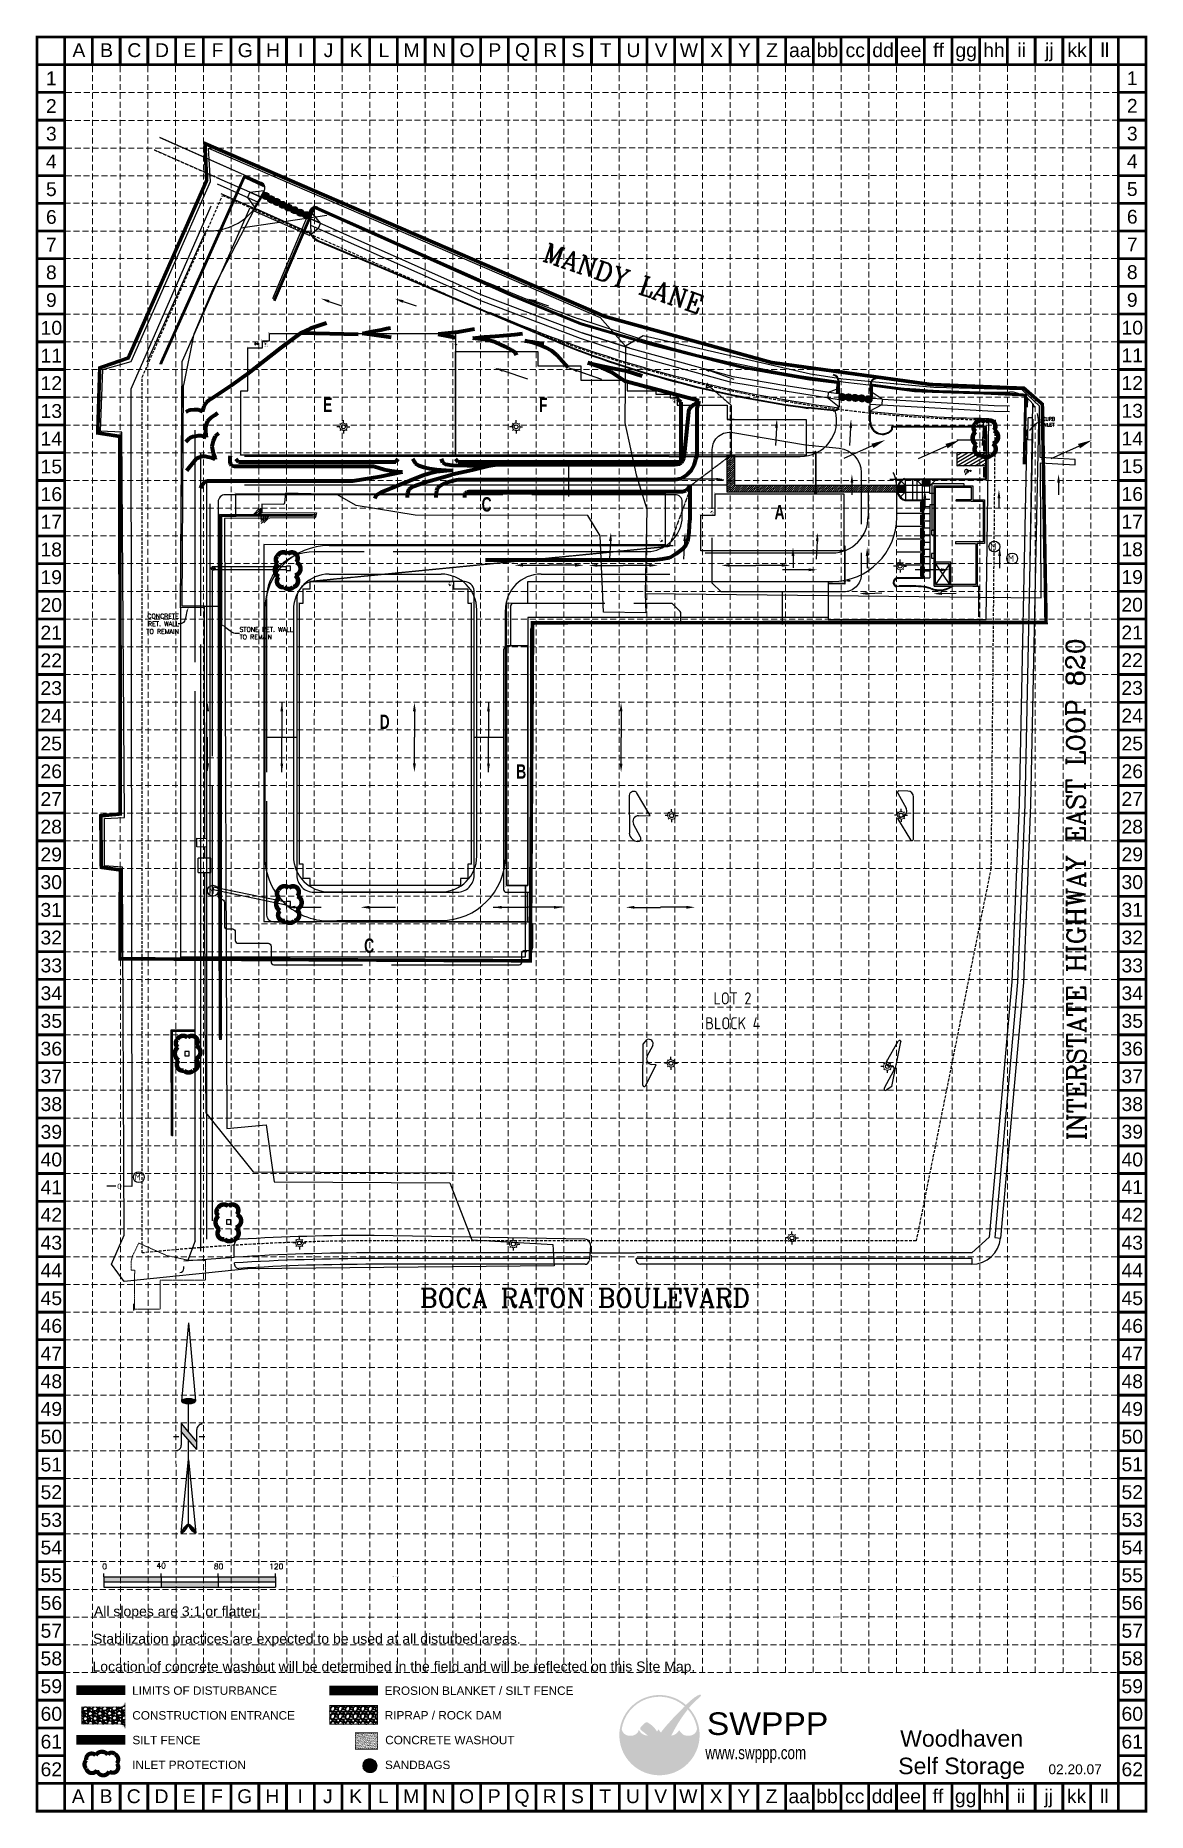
# Model space of a CAD drawing. Header units: inches. Extents: x 6004 to 15328, y 1287 to 16193.
import ezdxf
from ezdxf.enums import TextEntityAlignment as Align

# ---------------------------------------------------------------- set-up
doc = ezdxf.new("R2010")
doc.units = ezdxf.units.IN
doc.header["$MEASUREMENT"] = 0
for name, pattern in [('ACAD_ISO02W100', [15, 12, -3]), ('HIDDEN', [0.375, 0.25, -0.125]), ('HIDDEN2', [0.1875, 0.125, -0.0625]), ('siteplan-01jun06-tdt-civil$0$DASHED', [0.75, 0.5, -0.25]), ('siteplan-01jun06-tdt-civil$0$DASHED2', [0.375, 0.25, -0.125]), ('siteplan-01jun06-tdt-civil$0$DASHED_2', [36, 24, -12]), ('siteplan-01jun06-tdt-civil$0$FNC-UTIL', [1.15, 1, -0.15, 0, 0, 0, 0, 0, 0, 0, 0]), ('siteplan-01jun06-tdt-civil$0$HIDDEN', [0.375, 0.25, -0.125])]:
    doc.linetypes.add(name, pattern=pattern)
for name, color, linetype in [('BASE', 7, 'Continuous'), ('C-CONT_MJ', 4, 'Continuous'), ('FWSS-topo$0$CONC_WALL', 8, 'Continuous'), ('FWSS-topo$0$CONCRETE', 8, 'Continuous'), ('FWSS-topo$0$FIGURE', 8, 'Continuous'), ('FWSS-topo$0$HATCH', 8, 'Continuous'), ('FWSS-topo$0$LABELS_MISC.', 8, 'Continuous'), ('FWSS-topo$0$RET_WALL', 8, 'Continuous'), ('FWSS-topo$0$STORMSEW_LINE', 142, 'FWSS-topo$0$STORM_SEWER'), ('GRID', 254, 'HIDDEN'), ('LEGEND', 7, 'Continuous'), ('LIMITS OF DISTURBANCE', 1, 'HIDDEN'), ('LOGO', 7, 'Continuous'), ('NARROW', 7, 'Continuous'), ('P-Storm', 4, 'Continuous'), ('SANDBAGS', 3, 'Continuous'), ('SANSEW_LINE', 94, 'SANITARY_SEWER'), ('SILT FENCE', 200, 'Continuous'), ('siteplan-01jun06-tdt-civil$0$1', 8, 'Continuous'), ('siteplan-01jun06-tdt-civil$0$ADJ', 8, 'siteplan-01jun06-tdt-civil$0$DASHED'), ('siteplan-01jun06-tdt-civil$0$ADO', 8, 'Continuous'), ('siteplan-01jun06-tdt-civil$0$AFL', 8, 'Continuous'), ('siteplan-01jun06-tdt-civil$0$AFLOV', 8, 'siteplan-01jun06-tdt-civil$0$HIDDEN'), ('siteplan-01jun06-tdt-civil$0$APAVE', 8, 'Continuous'), ('siteplan-01jun06-tdt-civil$0$ARO', 8, 'Continuous'), ('siteplan-01jun06-tdt-civil$0$AST-SIDEWALK-NEW', 8, 'Continuous'), ('siteplan-01jun06-tdt-civil$0$AWHEELSTOP', 8, 'Continuous'), ('siteplan-01jun06-tdt-civil$0$BLDG', 8, 'Continuous'), ('siteplan-01jun06-tdt-civil$0$BORDER', 8, 'Continuous'), ('siteplan-01jun06-tdt-civil$0$DEMO', 8, 'siteplan-01jun06-tdt-civil$0$DASHED2'), ('siteplan-01jun06-tdt-civil$0$EASEMENTS', 8, 'siteplan-01jun06-tdt-civil$0$DASHED_2'), ('siteplan-01jun06-tdt-civil$0$ELDISC', 8, 'Continuous'), ('siteplan-01jun06-tdt-civil$0$FENCE', 8, 'siteplan-01jun06-tdt-civil$0$FNC-UTIL'), ('siteplan-01jun06-tdt-civil$0$FLAT', 8, 'Continuous'), ('siteplan-01jun06-tdt-civil$0$FNC', 8, 'Continuous'), ('siteplan-01jun06-tdt-civil$0$LINE_HEAVY2', 8, 'Continuous'), ('siteplan-01jun06-tdt-civil$0$LINE_LIGHT', 8, 'Continuous'), ('siteplan-01jun06-tdt-civil$0$manhole', 8, 'Continuous'), ('siteplan-01jun06-tdt-civil$0$NOTES', 8, 'Continuous'), ('siteplan-01jun06-tdt-civil$0$P-SDWLK', 8, 'Continuous'), ('siteplan-01jun06-tdt-civil$0$P-STRIPE', 8, 'Continuous'), ('siteplan-01jun06-tdt-civil$0$PVMT', 8, 'Continuous'), ('siteplan-01jun06-tdt-civil$0$SHADING', 8, 'Continuous'), ('siteplan-01jun06-tdt-civil$0$SITE', 8, 'Continuous'), ('siteplan-01jun06-tdt-civil$0$TEXT140', 8, 'Continuous'), ('siteplan-01jun06-tdt-civil$0$TEXT80', 8, 'Continuous'), ('TDT-STUFF', 4, 'Continuous')]:
    doc.layers.add(name, color=color, linetype=linetype)
doc.layers.add('Level 61', color=7, linetype='Continuous', lineweight=0)
doc.styles.add('FWSS-topo$0$L60', font='romand', dxfattribs={"height": 2.4})
doc.styles.add('FWSS-topo$0$STANDARD', font='romand.shx')
doc.styles.add('L120', font='simplex.shx', dxfattribs={"height": 4.8})
doc.styles.add("L200'", font='ARIAL.TTF', dxfattribs={"height": 0.001969})
doc.styles.add('LOGO1', font='Rockeb.TTF', dxfattribs={"height": 25})
doc.styles.add('siteplan-01jun06-tdt-civil$0$FENCESTYLE', font='archs.shx')
doc.styles.add('siteplan-01jun06-tdt-civil$0$L140', font='archs.shx', dxfattribs={"height": 8.4})
doc.styles.add('siteplan-01jun06-tdt-civil$0$L60', font='archs.shx', dxfattribs={"height": 3.6})
doc.styles.add('siteplan-01jun06-tdt-civil$0$L80', font='archs.shx', dxfattribs={"height": 4.8})
doc.styles.add('siteplan-01jun06-tdt-civil$0$ROMANC', font='ROMANC.SHX', dxfattribs={"height": 4.32})
doc.styles.add('siteplan-01jun06-tdt-civil$0$STANDARD', font='stylu.ttf', dxfattribs={"width": 0.85})
doc.styles.add('siteplan-01jun06-tdt-civil$0$THA_text', font='stylu.ttf')
doc.styles.get("Standard").update_dxf_attribs({"font": 'ARIAL.TTF', "height": 6})
doc.linetypes.add('FWSS-topo$0$STORM_SEWER', pattern='A,0.2,-0.08,["STM",FWSS-topo$0$STANDARD,S=0.035,R=0,X=-0.05,Y=-0.018],-0.1', length=0.38)
doc.linetypes.add('SANITARY_SEWER', pattern='A,0.2,-0.08,["SS",Standard,S=0.04,R=0,X=-0.05,Y=-0.018],-0.08', length=0.36)
doc.linetypes.add('siteplan-01jun06-tdt-civil$0$CHAINLINKFENCE', pattern='A,0.5,-0.005,["O",siteplan-01jun06-tdt-civil$0$FENCESTYLE,S=0.06,R=0,X=0,Y=-0.03],-0.065', length=0.57)
doc.linetypes.add('siteplan-01jun06-tdt-civil$0$WIREFENCE', pattern='A,0.5,-0.005,["X",siteplan-01jun06-tdt-civil$0$FENCESTYLE,S=0.06,R=0,X=0,Y=-0.03],-0.055', length=0.56)
doc.linetypes.add('siteplan-01jun06-tdt-civil$0$WOODFENCE', pattern='A,0.5,-0.005,["//",siteplan-01jun06-tdt-civil$0$FENCESTYLE,S=0.06,R=0,X=0,Y=-0.03],-0.1', length=0.605)
doc.dimstyles.new('BZ', dxfattribs={"dimscale": 40, "dimtxt": 0.11, "dimasz": 6, "dimexe": 0.09, "dimexo": 0.0625, "dimgap": 0.04, "dimtad": 0, "dimdec": 0, "dimzin": 0, "dimdsep": 46, "dimtxsty": 'Standard', "dimcen": 0.02, "dimclrd": 256, "dimclre": 256, "dimclrt": 256, "dimadec": 0, "dimazin": 0, "dimtfac": 1, "dimtdec": 0, "dimtofl": 0, "dimtmove": 0, "dimatfit": 3, "dimfxl": 0, "dimtolj": 1, "dimtzin": 0, "dimlwd": -1, "dimlwe": -1, "dimarcsym": 0})
doc.dimstyles.new('FWSS-topo$0$LEADER', dxfattribs={"dimscale": 40, "dimtxt": 0.08, "dimasz": 0.08, "dimexe": 0.18, "dimexo": 0.0625, "dimgap": 0.02, "dimtad": 0, "dimdec": 1, "dimzin": 0, "dimdsep": 46, "dimtxsty": 'FWSS-topo$0$STANDARD', "dimcen": 0.09, "dimse1": 1, "dimse2": 1, "dimadec": 0, "dimazin": 0, "dimtfac": 1, "dimtdec": 1, "dimtofl": 0, "dimtmove": 0, "dimatfit": 3, "dimfxl": 0, "dimtolj": 1, "dimtzin": 0, "dimarcsym": 0})

msp = doc.modelspace()

# ---------------------------------------------------------------- texts
at = {"insert": (13770, 1977), "char_height": 138.3, "width": 1174.7, "attachment_point": 2}
msp.add_mtext('Woodhaven Self Storage', dxfattribs=at)
at = {"layer": 'BASE'}
for s, height, p in [('A', 116, (6367, 16070)), ('B', 116, (6599, 16070)), ('C', 116, (6832, 16070)), ('D', 116, (7064, 16070)), ('E', 116, (7297, 16070)), ('F', 116, (7530, 16070)), ('G', 116, (7762, 16070)), ('H', 116, (7995, 16070)), ('I', 116, (8227, 16070)), ('J', 116, (8460, 16070)), ('K', 116, (8692, 16070)), ('L', 116, (8925, 16070)), ('M', 116, (9157, 16070)), ('N', 116, (9390, 16070)), ('O', 116, (9622, 16070)), ('P', 116, (9855, 16070)), ('Q', 116, (10087, 16070)), ('R', 116, (10320, 16070)), ('S', 116, (10553, 16070)), ('T', 116, (10785, 16070)), ('U', 116, (11018, 16070)), ('V', 116, (11250, 16070)), ('W', 116, (11483, 16070)), ('X', 116, (11715, 16070)), ('Y', 116, (11948, 16070)), ('Z', 116, (12180, 16070)), ('aa', 116.3, (12413, 16070)), ('bb', 116.3, (12645, 16070)), ('cc', 116.3, (12878, 16070)), ('dd', 116.3, (13111, 16070)), ('ee', 116.3, (13343, 16070)), ('ff', 116.3, (13576, 16070)), ('gg', 116.3, (13808, 16070)), ('hh', 116.3, (14041, 16070)), ('ii', 116.3, (14273, 16070)), ('jj', 116.3, (14506, 16070)), ('kk', 116.3, (14738, 16070)), ('ll', 116.3, (14971, 16070)), ('1', 116, (6136, 15835)), ('1', 116, (6136, 15834)), ('1', 116, (15201, 15835)), ('2', 116, (6136, 15601)), ('2', 116, (15201, 15603)), ('3', 116, (6136, 15369)), ('3', 116, (15201, 15370)), ('4', 116, (6136, 15136)), ('4', 116, (15201, 15138)), ('5', 116, (6136, 14904)), ('5', 116, (15201, 14905)), ('6', 116, (6136, 14671)), ('6', 116, (15201, 14673)), ('7', 116, (6136, 14439)), ('7', 116, (15201, 14440)), ('8', 116, (6136, 14206)), ('8', 116, (15201, 14208)), ('9', 116, (6136, 13974)), ('9', 116, (15201, 13975)), ('10', 116.3, (6136, 13741)), ('10', 116.3, (15201, 13742)), ('11', 116.3, (6136, 13508)), ('11', 116.3, (15201, 13510)), ('12', 116.3, (6136, 13277)), ('12', 116.3, (15201, 13278)), ('13', 116.3, (6136, 13043)), ('13', 116.3, (15201, 13045)), ('14', 116.3, (6136, 12811)), ('14', 116.3, (15201, 12812)), ('15', 116.3, (6136, 12578)), ('15', 116.3, (15201, 12580)), ('16', 116.3, (6136, 12346)), ('16', 116.3, (15201, 12347)), ('17', 116.3, (6135, 12114)), ('17', 116.3, (15200, 12115)), ('18', 116.3, (6135, 11881)), ('18', 116.3, (15200, 11883)), ('19', 116.3, (6135, 11649)), ('19', 116.3, (15200, 11650)), ('20', 116.3, (15200, 11418)), ('20', 116.3, (6135, 11416)), ('21', 116.3, (6135, 11184)), ('21', 116.3, (15200, 11185)), ('22', 116.3, (6135, 10951)), ('22', 116.3, (15200, 10953)), ('23', 116.3, (6135, 10719)), ('23', 116.3, (15200, 10720)), ('24', 116.3, (6135, 10486)), ('24', 116.3, (15200, 10488)), ('25', 116.3, (6135, 10254)), ('25', 116.3, (15201, 10254)), ('26', 116.3, (6135, 10021)), ('26', 116.3, (15201, 10021)), ('27', 116.3, (6135, 9788)), ('27', 116.3, (15201, 9789)), ('28', 116.3, (6135, 9556)), ('28', 116.3, (15201, 9556)), ('29', 116.3, (6135, 9323)), ('29', 116.3, (15201, 9324)), ('30', 116.3, (6135, 9091)), ('30', 116.3, (15201, 9091)), ('31', 116.3, (6135, 8858)), ('31', 116.3, (15201, 8859)), ('32', 116.3, (6135, 8626)), ('32', 116.3, (15201, 8626)), ('33', 116.3, (6136, 8392)), ('33', 116.3, (15201, 8392)), ('34', 116.3, (6136, 8159)), ('34', 116.3, (15201, 8159)), ('35', 116.3, (6136, 7927)), ('35', 116.3, (15201, 7927)), ('36', 116.3, (6136, 7694)), ('36', 116.3, (15201, 7694)), ('37', 116.3, (6136, 7461)), ('37', 116.3, (15201, 7462)), ('38', 116.3, (6136, 7229)), ('38', 116.3, (15201, 7229)), ('39', 116.3, (6136, 6996)), ('39', 116.3, (15201, 6997)), ('40', 116.3, (6136, 6764)), ('40', 116.3, (15201, 6764)), ('41', 116.3, (6136, 6531)), ('41', 116.3, (15201, 6532)), ('42', 116.3, (6136, 6300)), ('42', 116.3, (15201, 6300)), ('43', 116.3, (6136, 6066)), ('43', 116.3, (15201, 6066)), ('44', 116.3, (6136, 5834)), ('44', 116.3, (15201, 5834)), ('45', 116.3, (6136, 5601)), ('45', 116.3, (15201, 5601)), ('46', 116.3, (6136, 5369)), ('46', 116.3, (15201, 5369)), ('47', 116.3, (6136, 5136)), ('47', 116.3, (15201, 5136)), ('48', 116.3, (6136, 4904)), ('48', 116.3, (15201, 4904)), ('49', 116.3, (6136, 4672)), ('49', 116.3, (15201, 4672)), ('50', 116.3, (6136, 4439)), ('50', 116.3, (15201, 4439)), ('51', 116.3, (6136, 4206)), ('51', 116.3, (15201, 4207)), ('52', 116.3, (6136, 3974)), ('52', 116.3, (15201, 3974)), ('53', 116.3, (6136, 3741)), ('53', 116.3, (15201, 3742)), ('54', 116.3, (6136, 3509)), ('54', 116.3, (15201, 3509)), ('55', 116.3, (6136, 3276)), ('55', 116.3, (15201, 3277)), ('56', 116.3, (6136, 3044)), ('56', 116.3, (15201, 3044)), ('57', 116.3, (6136, 2811)), ('57', 116.3, (15201, 2811)), ('58', 116.3, (6136, 2579)), ('58', 116.3, (15201, 2579)), ('59', 116.3, (6136, 2346)), ('59', 116.3, (15201, 2346)), ('60', 116.3, (6136, 2114)), ('60', 116.3, (15201, 2114)), ('61', 116.3, (6136, 1881)), ('61', 116.3, (15201, 1881)), ('62', 116.3, (6136, 1649)), ('62', 116.3, (15201, 1649)), ('A', 116, (6362, 1423)), ('B', 116, (6595, 1423)), ('C', 116, (6827, 1423)), ('D', 116, (7060, 1423)), ('E', 116, (7292, 1423)), ('F', 116, (7525, 1423)), ('G', 116, (7758, 1423)), ('H', 116, (7990, 1423)), ('I', 116, (8223, 1423)), ('J', 116, (8455, 1423)), ('K', 116, (8688, 1423)), ('L', 116, (8920, 1423)), ('M', 116, (9153, 1423)), ('N', 116, (9385, 1423)), ('O', 116, (9618, 1423)), ('P', 116, (9850, 1423)), ('Q', 116, (10083, 1423)), ('R', 116, (10315, 1423)), ('S', 116, (10548, 1423)), ('T', 116, (10781, 1423)), ('U', 116, (11013, 1423)), ('V', 116, (11246, 1423)), ('W', 116, (11478, 1423)), ('X', 116, (11711, 1423)), ('Y', 116, (11943, 1423)), ('Z', 116, (12176, 1423)), ('aa', 116.3, (12408, 1423)), ('bb', 116.3, (12641, 1423)), ('cc', 116.3, (12873, 1423)), ('dd', 116.3, (13106, 1423)), ('ee', 116.3, (13339, 1423)), ('ff', 116.3, (13571, 1423)), ('gg', 116.3, (13804, 1423)), ('hh', 116.3, (14036, 1423)), ('ii', 116.3, (14269, 1423)), ('jj', 116.3, (14501, 1423)), ('kk', 116.3, (14734, 1423)), ('ll', 116.3, (14966, 1423))]:
    msp.add_text(s, height=height, dxfattribs=at).set_placement(p, align=Align.MIDDLE_CENTER)
at = {"layer": 'BASE', "color": 7, "style": "L200'"}
for s, p in [('All slopes are 3:1 or flatter.', (6493, 2932)), ('Stabilization practices are expected to be used at all disturbed areas.', (6486, 2702)), ('Location of concrete washout will be determined in the field and will be reflected on this Site Map.', (6481, 2469))]:
    msp.add_text(s, height=84.13, dxfattribs=at).set_placement(p)
at = {"layer": 'BASE'}
msp.add_text('02.20.07', height=82.4, dxfattribs=at).set_placement((14722, 1608), align=Align.CENTER)
at = {"layer": 'FWSS-topo$0$CONC_WALL', "color": 7, "insert": (7206, 11258), "char_height": 38.4, "attachment_point": 6, "style": 'FWSS-topo$0$STANDARD'}
msp.add_mtext('CONCRETE\\PRET. WALL\\PTO REMAIN', dxfattribs=at)
at = {"layer": 'FWSS-topo$0$LABELS_MISC.', "color": 7, "insert": (14448, 12952), "char_height": 28.8, "attachment_point": 4, "style": 'FWSS-topo$0$L60'}
msp.add_mtext('CURB\\PINLET', dxfattribs=at)
at = {"layer": 'FWSS-topo$0$RET_WALL', "color": 7, "insert": (7714, 11179), "char_height": 38.4, "attachment_point": 4, "style": 'FWSS-topo$0$STANDARD'}
msp.add_mtext('STONE RET. WALL\\PTO REMAIN', dxfattribs=at)
at = {"layer": 'LEGEND', "style": "L200'"}
for s, height, p in [('LIMITS OF DISTURBANCE', 70.59, (6814, 2274)), ('EROSION BLANKET / SILT FENCE', 70.59, (8931, 2273)), ('CONSTRUCTION ENTRANCE', 70.59, (6815, 2066)), ('RIPRAP / ROCK DAM', 70.59, (8932, 2067)), ('SILT FENCE', 70.6, (6816, 1859)), ('CONCRETE WASHOUT', 70.59, (8936, 1859)), ('INLET PROTECTION', 70.59, (6814, 1651)), ('SANDBAGS', 70.6, (8934, 1651))]:
    msp.add_text(s, height=height, dxfattribs=at).set_placement(p)
at = {"layer": 'SANSEW_LINE', "color": 7}
msp.add_text('S', height=9.53, dxfattribs=at).set_placement((7493, 11718), align=Align.CENTER)
at = {"layer": 'siteplan-01jun06-tdt-civil$0$BLDG', "color": 7, "char_height": 120, "attachment_point": 1, "style": 'siteplan-01jun06-tdt-civil$0$STANDARD'}
for s, insert, width in [('{\\fArial Narrow|b1|i0|c0|p34;E}', (8415, 13156), 102.09), ('{\\fArial Narrow|b1|i0|c0|p34;F}', (10225, 13156), 102.09), ('{\\fArial Narrow|b1|i0|c0|p34;C}', (9744, 12320), 102.09), ('{\\fArial Narrow|b1|i0|c0|p34;A}', (12201, 12254), 102.09), ('{\\fArial Narrow|b1|i0|c0|p34;D}', (8889, 10496), 557.36), ('{\\fArial Narrow|b1|i0|c0|p34;B}', (10034, 10079), 102.09), ('{\\fArial Narrow|b1|i0|c0|p34;C}', (8759, 8618), 102.09)]:
    msp.add_mtext(s, dxfattribs=dict(at, insert=insert, width=width))
at = {"layer": 'siteplan-01jun06-tdt-civil$0$FLAT', "color": 7, "style": 'siteplan-01jun06-tdt-civil$0$ROMANC'}
for s, height, rotation, p in [('MANDY LANE', 156, 341.1375, (10933, 14156)), ('INTERSTATE HIGHWAY EAST LOOP 820', 155.97, 90.1596, (14730, 9030))]:
    msp.add_text(s, height=height, rotation=rotation, dxfattribs=at).set_placement(p, align=Align.MIDDLE)
at = {"layer": 'siteplan-01jun06-tdt-civil$0$FLAT', "color": 0, "style": 'siteplan-01jun06-tdt-civil$0$ROMANC'}
msp.add_text('BOCA RATON BOULEVARD', height=155.97, dxfattribs=at).set_placement((10611, 5603), align=Align.MIDDLE)
at = {"layer": 'siteplan-01jun06-tdt-civil$0$FNC', "color": 7, "style": 'siteplan-01jun06-tdt-civil$0$L60'}
msp.add_text('O', height=43.3, rotation=179.6663, dxfattribs=at).set_placement((6707, 6540), align=Align.MIDDLE_CENTER)
at = {"layer": 'siteplan-01jun06-tdt-civil$0$manhole', "color": 7, "style": 'siteplan-01jun06-tdt-civil$0$L80'}
msp.add_text('M', height=57.8, dxfattribs=at).set_placement((7457, 8990))
at = {"layer": 'siteplan-01jun06-tdt-civil$0$NOTES', "color": 7, "linetype": 'siteplan-01jun06-tdt-civil$0$DASHED', "style": 'siteplan-01jun06-tdt-civil$0$THA_text'}
for p in [(7938, 13619), (11687, 12209)]:
    msp.add_text('FD', height=7, rotation=180, dxfattribs=at).set_placement(p)
for p in [(11353, 13107), (11241, 11942), (9464, 11572)]:
    msp.add_text('FD', height=7, dxfattribs=at).set_placement(p)
at = {"layer": 'siteplan-01jun06-tdt-civil$0$NOTES', "color": 7, "linetype": 'siteplan-01jun06-tdt-civil$0$DASHED', "char_height": 7, "width": 56.59, "attachment_point": 1, "rotation": 180, "style": 'siteplan-01jun06-tdt-civil$0$THA_text'}
for insert in [(7947, 13581), (11688, 12176)]:
    msp.add_mtext('FIRE \\PRISER', dxfattribs=dict(at, insert=insert))
at = {"layer": 'siteplan-01jun06-tdt-civil$0$NOTES', "color": 7, "linetype": 'siteplan-01jun06-tdt-civil$0$DASHED', "char_height": 7, "width": 56.59, "attachment_point": 1, "style": 'siteplan-01jun06-tdt-civil$0$THA_text'}
for insert in [(11344, 13145), (11238, 11975), (9461, 11606)]:
    msp.add_mtext('FIRE \\PRISER', dxfattribs=dict(at, insert=insert))
at = {"layer": 'siteplan-01jun06-tdt-civil$0$TEXT140', "color": 7, "style": 'siteplan-01jun06-tdt-civil$0$L140'}
for s, p in [('LOT 2', (11848, 8116)), ('BLOCK 4', (11851, 7907))]:
    msp.add_text(s, height=101.1, dxfattribs=at).set_placement(p, align=Align.MIDDLE)
at = {"layer": 'TDT-STUFF', "insert": (8992, 3271), "char_height": 2.8, "width": 60, "attachment_point": 1}
msp.add_mtext('FindStyle(GetStyle(), iStyleIndex) == FALSE', dxfattribs=at)

# ---------------------------------------------------------------- blocks, each defined once
blk = doc.blocks.new('siteplan-01jun06-tdt-civil$0$LP2')
for p, q in [((-5021.466, -5108.895), (-5021.466, -5108.859)), ((-5021.506, -5108.935), (-5021.542, -5108.935)), ((-5021.505, -5108.925), (-5021.512, -5108.923)), ((-5021.505, -5108.945), (-5021.512, -5108.947)), ((-5021.494, -5108.907), (-5021.507, -5108.894)), ((-5021.501, -5108.915), (-5021.507, -5108.912)), ((-5021.501, -5108.955), (-5021.507, -5108.958)), ((-5021.494, -5108.963), (-5021.507, -5108.976)), ((-5021.486, -5108.901), (-5021.49, -5108.894)), ((-5021.486, -5108.969), (-5021.49, -5108.976)), ((-5021.477, -5108.897), (-5021.478, -5108.89)), ((-5021.477, -5108.973), (-5021.478, -5108.98)), ((-5021.466, -5108.975), (-5021.466, -5109.011)), ((-5021.456, -5108.897), (-5021.454, -5108.89)), ((-5021.456, -5108.973), (-5021.454, -5108.98)), ((-5021.447, -5108.901), (-5021.443, -5108.894)), ((-5021.447, -5108.969), (-5021.443, -5108.976)), ((-5021.438, -5108.907), (-5021.426, -5108.894)), ((-5021.438, -5108.963), (-5021.426, -5108.976)), ((-5021.432, -5108.915), (-5021.426, -5108.912)), ((-5021.432, -5108.955), (-5021.426, -5108.958)), ((-5021.428, -5108.925), (-5021.421, -5108.923)), ((-5021.428, -5108.945), (-5021.421, -5108.947)), ((-5021.427, -5108.935), (-5021.391, -5108.935))]:
    blk.add_line(p, q)
blk.add_circle((-5021.466, -5108.935), 0.0229)
blk = doc.blocks.new('siteplan-01jun06-tdt-civil$0$LP3')
at = {"layer": 'siteplan-01jun06-tdt-civil$0$BORDER'}
blk.add_blockref('siteplan-01jun06-tdt-civil$0$LP2', (5021.466, 5108.935), dxfattribs=at)
blk = doc.blocks.new('siteplan-01jun06-tdt-civil$0$MANHOLE1')
at = {"layer": 'siteplan-01jun06-tdt-civil$0$TEXT80'}
blk.add_circle((0, 0), 0.0634, dxfattribs=at)
at = {"layer": 'siteplan-01jun06-tdt-civil$0$TEXT80', "style": 'siteplan-01jun06-tdt-civil$0$L80'}
blk.add_text('M', height=0.08, dxfattribs=at).set_placement((-0.047, -0.039))
blk = doc.blocks.new('siteplan-01jun06-tdt-civil$0$handi')
for p, q in [((0, 0.066), (0, 0)), ((0, 0.028), (0.037, 0.028)), ((0, 0), (0.057, 0)), ((0.057, 0), (0.078, -0.041)), ((0.078, -0.041), (0.094, -0.033))]:
    blk.add_line(p, q)
blk.add_circle((0, 0.082), 0.0163)
blk.add_arc((0.016, -0.011), 0.0482, 132.075, 299.0546)
blk = doc.blocks.new('siteplan-01jun06-tdt-civil$0$DR90')
for p, q in [((-2, 0), (-2, 36)), ((-2, 36), (0, 36)), ((-2, 0), (0, 0)), ((0, 0), (0, 36))]:
    blk.add_line(p, q)
blk.add_arc((-2, 0), 36.1, 0.0359, 87.5264)
blk = doc.blocks.new('inlet protection')
at = {"layer": 'LEGEND', "color": 170, "ltscale": 100, "const_width": 9.48}
blk.add_lwpolyline([(38, 58.5, 0.520567), (38, 58.5, 0.765195), (16.6, 47.7, 0.417879), (16.5, 28.3, 0.6649), (41, 24.6, 0.744833), (68.6, 22.2, 0.975642), (85.8, 40, 0.520567), (81.5, 61.5, 0.520567), (65.8, 60, 0.540264), (38, 58.5)], format="xyb", close=True, dxfattribs=at)
blk = doc.blocks.new('North Arrow')
at = {"layer": 'NARROW'}
for p, q in [((0, 0), (22.36, 2)), ((0, 0), (22.33, -2.02)), ((28.77, -2.09), (34.02, 2.32)), ((36.18, 2.33), (30.46, 2.33)), ((36.16, 2.32), (31.04, -2.09)), ((32.43, 3.06), (32.43, 4.63)), ((39.1, 0.01), (59.96, 2.11)), ((31.2, -0.05), (21.66, -0.05)), ((21.66, -0.05), (21.66, -0.05)), ((28.77, -2.09), (34.95, -2.09)), ((32.43, -4.26), (32.43, -2.8)), ((57.45, -0.05), (33.41, -0.05)), ((59.83, -2.14), (39.04, -0.01)), ((57.69, -0.03), (57.77, -0.01)), ((57.77, -0.05), (57.69, -0.03))]:
    blk.add_line(p, q, dxfattribs=at)
blk.add_lwpolyline([(22.36, -2.03), (22.59, -1.93, 0.091577), (22.87, -1.44, 0.048306), (23.03, -0.75), (23.07, -0.01), (23.01, 0.82, 0.048306), (22.87, 1.42, 0.091577), (22.59, 1.91), (22.36, 2.01), (22.14, 1.91, 0.091577), (21.86, 1.42, 0.048306), (21.72, 0.82), (21.66, -0.01), (21.72, -0.83, 0.048306), (21.86, -1.44, 0.091577), (22.14, -1.93)], format="xyb", close=True, dxfattribs=at)
for points in [[(57.46, -0.03), (57.44, 0.08, -0.066818), (57.67, 0.47, -0.03073), (58.01, 0.84), (58.52, 1.29), (59.07, 1.7, -0.03073), (59.5, 1.95, -0.066818), (59.93, 2.1), (60.04, 2.06)], [(60.04, 2.06), (60.05, 1.95, -0.066818), (59.82, 1.56, -0.03073), (59.43, 1.14), (58.97, 0.74), (58.42, 0.33, -0.03073), (57.99, 0.08, -0.036692), (57.76, -0.02)], [(57.46, -0.04), (57.44, -0.15, 0.066818), (57.67, -0.54, 0.03073), (58.01, -0.9), (58.52, -1.36), (59.07, -1.77, 0.03073), (59.5, -2.02, 0.066818), (59.93, -2.17), (60.04, -2.13)], [(60.04, -2.13), (60.05, -2.01, 0.066818), (59.82, -1.63, 0.03073), (59.43, -1.2), (58.97, -0.8), (58.42, -0.4, 0.03073), (57.99, -0.15, 0.036692), (57.76, -0.05)]]:
    blk.add_lwpolyline(points, format="xyb", dxfattribs=at)
for centre, start, end in [((30.46, 3.86), 178.8769, 270), ((34.95, -3.62), 358.8769, 90)]:
    blk.add_arc(centre, 1.53, start, end, dxfattribs=at)
for points in [[(23.03, -0.76), (21.67, -0.05), (23.07, -0.05), (21.72, 0.82)], [(23.07, -0.05), (21.72, 0.82), (23.02, 0.75), (21.85, 1.42)], [(23.02, 0.75), (21.85, 1.42), (22.87, 1.44), (22.14, 1.91)], [(22.87, 1.44), (22.14, 1.91), (22.59, 1.91), (22.36, 2)], [(31.05, -2.09), (36.15, 2.36), (28.75, -2.06), (34.01, 2.36)], [(57.44, 0.08), (57.7, -0.01), (57.5, 0.21), (57.77, -0.01)], [(57.45, -0.04), (57.69, -0.02), (57.44, 0.08), (57.7, -0.01)], [(57.5, 0.21), (57.77, -0.01), (57.6, 0.39), (57.94, 0.06)], [(57.6, 0.39), (57.94, 0.06), (57.68, 0.5), (58.07, 0.13)], [(57.68, 0.5), (58.07, 0.13), (57.84, 0.66), (58.29, 0.26)], [(57.84, 0.66), (58.29, 0.26), (58.03, 0.86), (58.52, 0.41)], [(58.03, 0.86), (58.52, 0.41), (58.26, 1.07), (58.73, 0.57)], [(58.26, 1.07), (58.73, 0.57), (58.52, 1.3), (59.05, 0.81)], [(58.52, 1.3), (59.05, 0.81), (58.7, 1.42), (59.26, 0.99)], [(59.26, 1), (58.69, 1.42), (59.45, 1.15), (59, 1.65)], [(59.45, 1.15), (59, 1.65), (59.62, 1.34), (59.28, 1.82)], [(59.62, 1.34), (59.28, 1.82), (59.81, 1.55), (59.49, 1.95)], [(59.81, 1.55), (59.49, 1.95), (59.93, 1.73), (59.69, 2.04)], [(59.93, 1.73), (59.69, 2.04), (60.05, 1.94), (59.93, 2.1)], [(60.05, 1.94), (59.93, 2.1), (60.04, 2.06)], [(22.87, -1.44), (21.72, -0.87), (23.03, -0.76), (21.67, -0.05)], [(22.58, -1.93), (21.86, -1.45), (22.87, -1.44), (21.72, -0.87)], [(22.36, -2.01), (22.14, -1.93), (22.58, -1.93), (21.86, -1.45)], [(57.44, -0.14), (57.69, -0.02), (57.45, -0.04), (57.69, -0.02)], [(57.46, -0.19), (57.7, -0.03), (57.44, -0.14), (57.69, -0.02)], [(57.53, -0.33), (57.76, -0.05), (57.46, -0.19), (57.7, -0.03)], [(57.63, -0.48), (57.9, -0.1), (57.53, -0.33), (57.76, -0.05)], [(57.78, -0.66), (58.09, -0.2), (57.63, -0.48), (57.9, -0.1)], [(57.97, -0.87), (58.34, -0.35), (57.78, -0.66), (58.09, -0.2)], [(58.24, -1.11), (58.61, -0.54), (57.97, -0.87), (58.34, -0.35)], [(58.61, -1.43), (58.93, -0.77), (58.24, -1.11), (58.61, -0.54)], [(58.91, -1.64), (59.2, -1), (58.61, -1.43), (58.93, -0.77)], [(59.12, -1.79), (59.57, -1.36), (58.92, -1.65), (59.2, -1.01)], [(59.35, -1.93), (59.81, -1.62), (59.12, -1.79), (59.57, -1.36)], [(59.54, -1.32), (59.41, -1.18), (59.21, -1.01)], [(59.58, -2.05), (59.93, -1.79), (59.35, -1.93), (59.81, -1.62)], [(59.78, -2.13), (60.05, -2.01), (59.58, -2.05), (59.93, -1.79)], [(59.92, -2.17), (60.04, -2.13), (59.78, -2.13), (60.05, -2.01)]]:
    blk.add_solid(points, dxfattribs=at)
blk = doc.blocks.new('scale')
h = blk.add_hatch(color=7)
h.paths.add_polyline_path([(1.6, -6.7), (1.6, -3.1), (-38.4, -3.1), (-38.4, -6.7)])
h.paths.add_polyline_path([(1.6, -6.7), (1.6, -10.3), (41.6, -10.3), (41.6, -6.7)])
h.paths.add_polyline_path([(41.6, -3.1), (41.6, -6.7), (81.6, -6.7), (81.6, -3.1)])
at = {"color": 7}
for p, q in [((-38.4, -3.1), (-38.4, -0.7)), ((-38.4, -3.1), (1.6, -3.1)), ((-38.4, -3.1), (-38.4, -10.3)), ((-38.4, -6.7), (81.6, -6.7)), ((-38.4, -10.3), (1.6, -10.3)), ((1.6, -3.1), (1.6, -0.7)), ((1.6, -3.1), (81.6, -3.1)), ((1.6, -3.1), (1.6, -10.3)), ((1.6, -10.3), (81.6, -10.3)), ((41.6, -3.1), (41.6, -0.7)), ((41.6, -3.1), (41.6, -10.3)), ((81.6, -3.1), (81.6, -0.7)), ((81.6, -3.1), (81.6, -10.3))]:
    blk.add_line(p, q, dxfattribs=at)
at = {"color": 7, "style": 'L120'}
for s, p in [('0', (-39.5, 2.2)), ('40', (-1.6, 2.8)), ('80', (38.5, 2.2)), ('120', (77.2, 2.2))]:
    blk.add_text(s, height=3.84, dxfattribs=at).set_placement(p)
blk = doc.blocks.new('new logo')
at = {"layer": 'LOGO'}
h = blk.add_hatch(color=170, dxfattribs=at)
h.paths.add_polyline_path([(67.4, 44.1), (66.8, 44.7), (66.3, 45.2), (66, 45.8), (65.5, 46.4), (65.1, 47.2), (64.7, 47.9), (64.4, 48.5), (64.2, 49), (63.9, 49.6), (63.7, 50.1), (63.3, 51), (62.9, 52), (62.6, 52.8), (62.4, 53.3), (62.2, 53.7), (62.1, 54.2), (61.9, 54.7), (61.7, 55.2), (61.5, 55.7), (61.3, 56.3), (61, 56.8), (60.8, 57.4), (60.5, 57.9), (60.2, 58.5), (60, 59.1), (59.7, 59.6), (59.3, 60.2), (59, 60.8), (58.7, 61.3), (58.3, 61.9), (58, 62.4), (57.6, 62.9), (57.3, 63.4), (56.9, 63.9), (56.6, 64.3), (56.3, 64.7), (55.9, 65.1), (55.6, 65.5), (55.2, 65.9), (54.9, 66.2), (54, 66.2), (52.9, 66.3), (52, 66.5), (51.5, 66.6), (50.9, 66.8), (50.3, 67), (49.4, 67.4), (48.3, 67.9), (47.3, 68.6), (46.5, 69.3), (45.7, 70), (45, 70.8), (44.4, 71.5), (44, 72.2), (43.6, 72.7), (43.4, 72.9), (43.2, 73.2), (43.1, 73.4), (43, 73.5), (42.8, 73.7), (42.7, 73.7), (42.7, 73.8), (42.6, 73.8), (42.5, 73.7), (42.5, 73.6), (42.4, 73.5), (42.4, 73.4), (42.3, 73.2), (42.2, 72.8), (42, 72.1), (41.7, 71.5), (41.4, 70.9), (41, 70.3), (40.5, 69.8), (40, 69.2), (39.4, 68.7), (38.8, 68.2), (38.1, 67.7), (37.3, 67.3), (36.5, 66.9), (35.7, 66.6), (34.9, 66.3), (34, 66.1), (33, 66), (31.9, 65.9), (30.8, 65.9), (29.6, 65.9), (28.6, 66), (27.6, 66.1), (26.7, 66.4), (25.8, 66.7), (25, 67.1), (24.1, 67.6), (23.2, 68.2), (22.4, 68.9), (21.8, 69.5), (21.4, 69.9), (21, 70.4), (20.6, 70.9), (20.2, 71.5), (19.9, 72.1), (19.5, 72.9), (19.2, 73.8), (18.9, 74.8, -0.595729), (106.3, 106.8), (107, 107.5), (107.5, 108), (108.1, 108.6, 37.93689), (112.3, 104.5), (112.1, 104.2), (111.6, 103.7), (111.1, 103.1), (110.6, 102.5, -0.146449), (123.6, 75), (123.3, 74.5), (123.1, 74), (122.9, 73.5), (122.8, 73.1), (122.5, 72.4), (122.2, 71.7), (121.9, 71.1), (121.5, 70.5), (121.1, 70), (120.7, 69.5), (120.2, 69), (119.6, 68.6), (119, 68.1), (118.4, 67.7), (117.8, 67.4), (117.1, 67), (116.5, 66.7), (115.8, 66.5), (115, 66.3), (114.3, 66.1), (113.5, 66), (112.7, 65.9), (111.9, 65.8), (111.1, 65.8), (110.3, 65.8), (109.4, 65.9), (108.6, 66), (107.7, 66.2), (106.8, 66.4), (105.9, 66.7), (105.1, 67.1), (104.3, 67.5), (103.5, 68), (102.8, 68.6), (102.1, 69.3), (101.4, 70), (100.8, 70.7), (100.2, 71.4), (99.8, 72), (99.5, 72.5), (99.4, 72.8), (99.3, 73), (99.1, 73.2), (99, 73.4), (98.9, 73.5), (98.8, 73.6), (98.7, 73.6), (98.6, 73.6), (98.5, 73.5), (98.4, 73.4), (98.4, 73.3), (98.3, 73.2), (98.2, 73), (98.1, 72.8), (97.8, 72.4), (97.4, 71.8), (96.9, 71.1), (96.4, 70.5), (95.9, 70.1), (95.4, 69.6), (94.8, 69.1), (94.2, 68.6), (93.5, 68.2), (92.8, 67.7), (91.9, 67.3), (91, 66.9), (90.1, 66.6), (89.4, 66.4), (88.6, 66.2), (87.8, 66.1), (87.6, 65.6), (87.4, 65.1), (87.1, 64.4), (86.9, 63.8), (86.6, 63), (86.3, 62.2), (85.9, 61.3), (85.6, 60.4), (85.3, 59.5), (84.9, 58.6), (84.6, 57.7), (84.2, 56.7), (83.9, 55.8), (83.5, 54.9), (83.2, 54), (82.9, 53.2), (82.6, 52.4), (82.3, 51.6), (82.1, 51), (81.9, 50.3), (81.6, 49.8), (81.3, 48.9), (80.9, 48.1), (80.5, 47.3), (80.1, 46.6), (79.6, 45.9), (79.1, 45.4), (78.6, 44.8), (78.1, 44.3), (77.6, 43.9), (77, 43.5), (76.5, 43.1), (75.9, 42.8), (75.3, 42.6), (74.6, 42.3), (73.7, 42.1), (73, 41.9), (72.2, 41.9), (71.6, 42), (70.9, 42.2), (70.1, 42.5), (69.4, 42.8), (68.7, 43.1), (68, 43.5)])
h.paths.add_polyline_path([(71.8, 72), (70.7, 73.9), (70.1, 75.2), (69.7, 74.3), (68.7, 72.6), (67.9, 71.7), (67.9, 71.5), (68.1, 71.2), (68.3, 71), (68.4, 70.8), (68.5, 70.6), (68.7, 70.4), (68.8, 70.2), (68.9, 70.1), (69, 70), (69.1, 69.8), (69.3, 69.7), (69.4, 69.7), (69.5, 69.6), (69.6, 69.5), (69.7, 69.5), (69.8, 69.4), (69.9, 69.4), (70.1, 69.3), (70.2, 69.3), (70.3, 69.2), (70.4, 69.2), (70.5, 69.2), (70.6, 69.2), (70.8, 69.2), (70.9, 69.2), (71, 69.2), (71.1, 69.2), (71.2, 69.2), (71.3, 69.2), (71.4, 69.2), (71.5, 69.2), (71.6, 69.2), (71.7, 69.3), (71.8, 69.3), (71.9, 69.3), (72, 69.4), (72.1, 69.5), (72.2, 69.5), (72.3, 69.6), (72.5, 69.6), (72.6, 69.7), (72.7, 69.8), (72.8, 69.9), (72.9, 70), (73, 70.1), (73.1, 70.2), (73.2, 70.3), (73.3, 70.4), (72.5, 71.1)], flags=17)
blk.add_hatch(color=240, dxfattribs=at).paths.add_polyline_path([(117.7, 117.3), (118.9, 118.2), (119.8, 118.9), (120.6, 119.5), (121.3, 119.9), (121.9, 120.3), (122.4, 120.6), (122.8, 120.9), (123.1, 121.1), (123.4, 121.3), (123.7, 121.4), (124, 121.6), (124.2, 121.7), (124.4, 121.8), (124.6, 121.9), (124.8, 121.9), (125, 122), (125.2, 122.1), (125.4, 122.2), (125.6, 122.2), (125.8, 122.3), (125.9, 122.4), (126.1, 122.4), (126.3, 122.5), (126.4, 122.5), (126.6, 122.6), (126.7, 122.6), (126.8, 122.7), (126.9, 122.7), (127.1, 122.7), (127.2, 122.8), (127.3, 122.8), (127.4, 122.8), (127.5, 122.8), (127.6, 122.8), (127.7, 122.8), (127.8, 122.8), (127.9, 122.8), (128, 122.8), (128.1, 122.8), (128.1, 122.8), (128.2, 122.8), (128.3, 122.8), (128.4, 122.8), (128.4, 122.7), (128.5, 122.7), (128.5, 122.7), (128.6, 122.7), (128.6, 122.6), (128.7, 122.6), (128.7, 122.6), (128.7, 122.5), (128.7, 122.5), (128.8, 122.4), (128.8, 122.4), (128.8, 122.3), (128.8, 122.3), (128.8, 122.2), (128.8, 122.1), (128.8, 122.1), (128.8, 122), (128.8, 121.9), (128.8, 121.8), (128.8, 121.8), (128.8, 121.7), (128.8, 121.6), (128.7, 121.5), (128.7, 121.4), (128.7, 121.3), (128.6, 121.3), (128.6, 121.2), (128.5, 121.1), (128.4, 121), (128.4, 120.8), (128.3, 120.7), (128.2, 120.6), (128.1, 120.4), (128, 120.3), (127.8, 120.1), (127.7, 120), (127.6, 119.8), (127.4, 119.6), (127.3, 119.4), (127.1, 119.2), (126.8, 119), (126.6, 118.8), (126.3, 118.5), (125.9, 118.2), (125.5, 117.9), (125.1, 117.5), (124.6, 117), (124, 116.6), (123.5, 116.1), (122.9, 115.6), (122.3, 115.1), (121.7, 114.5), (121.1, 114), (120.6, 113.5), (120, 113), (119.5, 112.5), (119, 112), (118.5, 111.5), (118, 111), (117.5, 110.5), (117, 109.9), (116.5, 109.4), (116, 108.8), (115.5, 108.3), (115, 107.7), (114.5, 107.1), (114, 106.6), (113.5, 106), (113, 105.4), (112.5, 104.8), (112.1, 104.2), (111.6, 103.7), (111.1, 103.1), (110.6, 102.4), (110.1, 101.8), (109.6, 101.1), (109, 100.4), (108.5, 99.7), (107.9, 98.9), (107.3, 98.1), (106.7, 97.3), (106, 96.4), (105.4, 95.6), (104.8, 94.7), (104.2, 93.9), (103.6, 93.1), (103.1, 92.3), (102.5, 91.5), (102, 90.6), (101.4, 89.8), (100.9, 89), (100.3, 88.2), (99.8, 87.3), (99.2, 86.5), (98.6, 85.6), (98.1, 84.7), (97.5, 83.8), (96.9, 82.9), (96.4, 82), (95.9, 81.1), (95.4, 80.3), (94.9, 79.5), (94.5, 78.7), (94, 78), (93.6, 77.2), (93.2, 76.5), (92.8, 75.8), (92.4, 75), (92, 74.3), (91.6, 73.5), (91.2, 72.8), (90.8, 72), (90.4, 71.3), (90, 70.6), (89.6, 69.9), (89.3, 69.3), (89, 68.7), (88.8, 68.2), (88.5, 67.7), (88.3, 67.3), (88.1, 66.9), (88, 66.5), (87.8, 66.1), (87.6, 65.6), (87.4, 65.1), (87.1, 64.4), (86.9, 63.8), (86.6, 63), (86.3, 62.2), (85.9, 61.3), (85.6, 60.4), (85.3, 59.5), (84.9, 58.6), (84.6, 57.7), (84.2, 56.7), (83.9, 55.8), (83.5, 54.9), (83.2, 54), (82.9, 53.2), (82.6, 52.4), (82.3, 51.6), (82.1, 51), (81.9, 50.3), (81.6, 49.8), (81.4, 49.2), (81.2, 48.7), (81, 48.3), (80.8, 47.9), (80.6, 47.5), (80.4, 47.1), (80.2, 46.7), (80, 46.4), (79.7, 46.1), (79.5, 45.8), (79.2, 45.5), (79, 45.2), (78.7, 44.9), (78.5, 44.7), (78.2, 44.4), (78, 44.2), (77.7, 44), (77.4, 43.8), (77.2, 43.6), (76.9, 43.4), (76.6, 43.2), (76.3, 43), (76, 42.9), (75.7, 42.7), (75.5, 42.6), (75.2, 42.5), (74.9, 42.4), (74.6, 42.3), (74.3, 42.2), (74, 42.1), (73.8, 42.1), (73.5, 42), (73.2, 42), (73, 41.9), (72.7, 41.9), (72.5, 41.9), (72.2, 41.9), (72, 42), (71.8, 42), (71.5, 42.1), (71.3, 42.1), (71.1, 42.2), (70.8, 42.2), (70.6, 42.3), (70.4, 42.4), (70.1, 42.5), (69.9, 42.6), (69.6, 42.7), (69.4, 42.8), (69.2, 42.9), (68.9, 43), (68.7, 43.1), (68.5, 43.2), (68.2, 43.4), (68, 43.6), (67.8, 43.7), (67.6, 43.9), (67.4, 44.1), (67.2, 44.3), (67, 44.5), (66.8, 44.7), (66.6, 44.9), (66.5, 45.1), (66.3, 45.4), (66.1, 45.6), (65.9, 45.9), (65.7, 46.2), (65.4, 46.6), (65.2, 47), (65, 47.4), (64.7, 47.9), (64.4, 48.5), (64.2, 49), (63.9, 49.6), (63.7, 50.1), (63.4, 50.7), (63.2, 51.3), (63, 51.8), (62.8, 52.3), (62.6, 52.8), (62.4, 53.3), (62.2, 53.7), (62.1, 54.2), (61.9, 54.7), (61.7, 55.2), (61.5, 55.7), (61.3, 56.3), (61, 56.8), (60.8, 57.4), (60.5, 57.9), (60.2, 58.5), (60, 59.1), (59.7, 59.6), (59.3, 60.2), (59, 60.8), (58.7, 61.3), (58.3, 61.9), (58, 62.4), (57.6, 62.9), (57.3, 63.4), (56.9, 63.9), (56.6, 64.3), (56.3, 64.7), (55.9, 65.1), (55.6, 65.5), (55.2, 65.9), (54.9, 66.3), (54.5, 66.6), (54.1, 67), (53.7, 67.4), (53.3, 67.8), (52.8, 68.1), (52.4, 68.5), (51.9, 68.9), (51.4, 69.3), (50.9, 69.7), (50.5, 70), (50, 70.4), (49.5, 70.8), (49.1, 71.1), (48.7, 71.5), (48.2, 71.8), (47.8, 72.1), (47.5, 72.4), (47.1, 72.7), (46.8, 72.9), (46.6, 73.1), (46.3, 73.3), (46.1, 73.5), (45.9, 73.6), (45.7, 73.8), (45.6, 73.9), (45.5, 74), (45.3, 74.2), (45.2, 74.3), (45.1, 74.4), (45, 74.6), (45, 74.7), (44.9, 74.8), (44.8, 75), (44.8, 75.1), (44.8, 75.2), (44.7, 75.4), (44.7, 75.5), (44.7, 75.7), (44.7, 75.8), (44.7, 76), (44.7, 76.1), (44.7, 76.3), (44.8, 76.4), (44.8, 76.6), (44.9, 76.7), (44.9, 76.9), (45, 77.1), (45.1, 77.2), (45.2, 77.4), (45.3, 77.6), (45.4, 77.8), (45.6, 78), (45.7, 78.2), (45.9, 78.5), (46.1, 78.7), (46.3, 79), (46.6, 79.3), (46.8, 79.5), (47.1, 79.8), (47.3, 80.1), (47.6, 80.4), (47.9, 80.7), (48.2, 81), (48.5, 81.3), (48.8, 81.6), (49.2, 81.9), (49.5, 82.2), (49.8, 82.5), (50.1, 82.7), (50.4, 83), (50.7, 83.2), (51, 83.4), (51.2, 83.6), (51.5, 83.8), (51.7, 83.9), (51.9, 84.1), (52.1, 84.2), (52.2, 84.3), (52.4, 84.4), (52.5, 84.5), (52.7, 84.5), (52.8, 84.6), (53, 84.6), (53.1, 84.6), (53.2, 84.7), (53.3, 84.7), (53.5, 84.7), (53.6, 84.7), (53.7, 84.7), (53.8, 84.7), (54, 84.7), (54.1, 84.6), (54.2, 84.6), (54.3, 84.5), (54.5, 84.5), (54.6, 84.4), (54.7, 84.4), (54.9, 84.3), (55, 84.2), (55.2, 84.1), (55.3, 84.1), (55.5, 84), (55.7, 83.9), (55.9, 83.7), (56.1, 83.6), (56.4, 83.4), (56.7, 83.2), (57, 83), (57.3, 82.8), (57.7, 82.5), (58, 82.3), (58.4, 82), (58.8, 81.7), (59.2, 81.4), (59.6, 81.1), (60, 80.8), (60.4, 80.5), (60.8, 80.2), (61.2, 79.9), (61.5, 79.6), (61.9, 79.3), (62.3, 78.9), (62.6, 78.6), (63, 78.3), (63.3, 77.9), (63.7, 77.5), (64, 77.2), (64.3, 76.8), (64.6, 76.4), (64.9, 76), (65.2, 75.6), (65.5, 75.2), (65.8, 74.8), (66.1, 74.4), (66.4, 74), (66.7, 73.6), (66.9, 73.2), (67.2, 72.8), (67.4, 72.5), (67.6, 72.1), (67.8, 71.8), (67.9, 71.5), (68.1, 71.2), (68.3, 71), (68.4, 70.8), (68.5, 70.6), (68.7, 70.4), (68.8, 70.2), (68.9, 70.1), (69, 70), (69.1, 69.8), (69.3, 69.7), (69.4, 69.7), (69.5, 69.6), (69.6, 69.5), (69.7, 69.5), (69.8, 69.4), (69.9, 69.4), (70.1, 69.3), (70.2, 69.3), (70.3, 69.2), (70.4, 69.2), (70.5, 69.2), (70.6, 69.2), (70.8, 69.2), (70.9, 69.2), (71, 69.2), (71.1, 69.2), (71.2, 69.2), (71.3, 69.2), (71.4, 69.2), (71.5, 69.2), (71.6, 69.2), (71.7, 69.3), (71.8, 69.3), (71.9, 69.3), (72, 69.4), (72.1, 69.5), (72.2, 69.5), (72.3, 69.6), (72.5, 69.6), (72.6, 69.7), (72.7, 69.8), (72.8, 69.9), (72.9, 70), (73, 70.1), (73.1, 70.2), (73.2, 70.3), (73.3, 70.5), (73.5, 70.6), (73.6, 70.8), (73.7, 70.9), (73.9, 71.1), (74, 71.3), (74.2, 71.5), (74.3, 71.8), (74.5, 72), (74.7, 72.3), (74.9, 72.6), (75.1, 72.8), (75.3, 73.1), (75.6, 73.5), (75.8, 73.8), (76.1, 74.1), (76.4, 74.5), (76.7, 74.9), (77, 75.3), (77.3, 75.7), (77.7, 76.1), (78, 76.5), (78.4, 77), (78.8, 77.4), (79.2, 77.9), (79.6, 78.4), (80, 78.9), (80.5, 79.5), (81, 80), (81.5, 80.6), (82, 81.1), (82.5, 81.7), (83, 82.3), (83.6, 82.9), (84.1, 83.5), (84.7, 84.1), (85.2, 84.7), (85.7, 85.3), (86.2, 85.8), (86.7, 86.4), (87.2, 86.9), (87.7, 87.4), (88.1, 87.9), (88.6, 88.5), (89.1, 89), (89.5, 89.5), (90, 90.1), (90.5, 90.6), (91, 91.2), (91.5, 91.7), (92.1, 92.3), (92.6, 92.9), (93.2, 93.5), (93.8, 94.1), (94.4, 94.8), (95, 95.4), (95.6, 96), (96.3, 96.7), (96.9, 97.3), (97.6, 98), (98.2, 98.6), (98.8, 99.2), (99.4, 99.8), (100, 100.3), (100.5, 100.9), (101.1, 101.4), (101.6, 102), (102.1, 102.5), (102.7, 103.1), (103.2, 103.6), (103.7, 104.1), (104.2, 104.7), (104.8, 105.2), (105.3, 105.8), (105.9, 106.3), (106.4, 106.9), (107, 107.5), (107.5, 108), (108.1, 108.6), (108.7, 109.2), (109.3, 109.8), (109.9, 110.3), (110.4, 110.9), (111, 111.5), (111.6, 112), (112.2, 112.6), (112.8, 113.1), (113.4, 113.6), (114, 114.2), (114.6, 114.7), (115.3, 115.3), (116, 115.9), (116.8, 116.6)])
at = {"layer": 'LOGO', "style": 'LOGO1'}
for s, height, width, p in [('SWPPP', 31.32, 1.115, (137, 67)), ('www.swppp.com', 18.112, 0.77, (135, 33.4))]:
    blk.add_text(s, height=height, dxfattribs=dict(at, width=width)).set_placement(p)

# ---------------------------------------------------------------- hatches: boundary and pattern name
at = {"layer": 'BASE'}
h = msp.add_hatch(dxfattribs=at)
h.set_pattern_fill('AR-SAND', color=30, scale=5.45959, style=0)
h.set_pattern_definition([(37.5, (13305.857, 1408.748), (-0.343918, 10.519668), [0, -8.298577, 0, -9.281303, 0, -8.871834]), (7.5, (13305.857, 1408.748), (9.662256, 15.40776), [0, -4.476864, 0, -7.479639, 0, -2.866285]), (327.5, (13299.141, 1408.748), (17.001939, 0.030896), [0, -2.729795, 0, -9.827262, 0, -12.830037]), (317.5, (13299.141, 1408.748), (16.41222, 4.79175), [0, -1.364898, 0, -6.442316, 0, -7.370447])])
h.paths.add_polyline_path([(8873, 1818), (8873, 1955), (8686, 1955), (8686, 1818)])
at = {"layer": 'FWSS-topo$0$HATCH'}
h = msp.add_hatch(dxfattribs=at)
h.set_pattern_fill('GRAVL1', color=55, scale=72, style=0, pattern_type=2)
h.set_pattern_definition([(228.0128, (-74373.563, -57665.538), (-575.99987272, -648.0000966), [9.68659, -958.974336]), (184.9697, (-74380.043, -57672.7382), (864.00007571, 71.999374105), [16.622496, -1645.6266]), (132.5104, (-74396.603, -57674.178), (719.99933172, -792.00062452), [11.720736, -1160.354304]), (267.2737, (-74424.683, -57692.1782), (71.99971328, 1440.00002124), [15.137136, -1498.576176]), (292.8337, (-74425.403, -57707.2982), (-360.00071319, 863.99974165), [14.84316, -1469.474856]), (357.2737, (-74419.643, -57720.9782), (-1440.00002124, 71.99971328), [15.137136, -1498.576176]), (37.6942, (-74404.523, -57721.6982), (-936.000528884, -719.99930917), [20.01809, -1981.78913]), (72.2553, (-74388.683, -57709.4582), (504.000774915, 1583.99972865), [18.899136, -1871.01511]), (121.4296, (-74382.923, -57691.4582), (-576.00059286, 935.99964263), [15.1884, -1503.653256]), (175.2364, (-74390.843, -57678.498), (792.00006814, -71.99939035), [17.339904, -849.654936]), (222.3974, (-74408.123, -57677.0582), (-864.000529277, -791.999429905), [22.424256, -2220.003]), (138.8141, (-74353.403, -57692.898), (-504.00021217, 431.99980656), [7.65367, -757.71677]), (171.4692, (-74359.163, -57687.8582), (935.99987651, -144.00056952), [14.561064, -1441.54879]), (225, (-74373.563, -57685.7), (-8e-15, -72.000022), [10.18231, -91.641024]), (203.1986, (-74378.603, -57677.058), (359.9999806, 144.0000954), [5.483376, -542.85228]), (291.8014, (-74383.643, -57679.218), (-71.9999936, 216.0000197), [7.754616, -379.977264]), (30.9638, (-74380.763, -57686.418), (215.9998576, 144.0001788), [12.59489, -407.233656]), (161.5651, (-74369.963, -57679.938), (144.0000313, -71.999885), [9.10735, -218.576664]), (16.3895, (-74425.403, -57679.2182), (720.00015829, 215.9994751), [12.7584, -1263.08484]), (70.3462, (-74413.163, -57675.618), (-287.9996578, -792.00015376), [10.70359, -1059.653376]), (293.1986, (-74369.963, -57665.538), (-144.0000954, 359.9999806), [10.96668, -537.368976]), (343.6105, (-74365.643, -57675.6182), (-720.00015829, 215.9994751), [12.7584, -1263.08484]), (339.444, (-74425.403, -57723.858), (-360.0001328, 143.99971174), [12.30336, -602.86493]), (294.7751, (-74413.883, -57728.178), (-359.99943763, 792.00024637), [10.308816, -1020.574296]), (66.8014, (-74369.243, -57737.538), (144.0000954, 359.9999806), [10.96668, -537.368976]), (17.354, (-74364.923, -57727.4582), (-936.00014537, -287.99960416), [12.06943, -1194.87053]), (69.444, (-74404.523, -57737.538), (-143.99971174, -360.0001328), [6.15168, -609.01661]), (101.3099, (-74373.563, -57737.538), (-71.9998295, 288.0000542), [3.67128, -363.45809]), (165.9638, (-74374.283, -57733.938), (216.0000393, -71.99986), [14.84316, -282.0204]), (186.009, (-74388.683, -57730.3382), (719.99998207, 71.99995086), [13.7556, -1361.802456]), (303.6901, (-74380.763, -57692.898), (-72.000096, 143.999968), [10.383984, -249.21569]), (353.1572, (-74375.003, -57701.5382), (1223.999954314, -144.00057585), [18.12917, -1794.784536]), (60.9454, (-74357.003, -57703.698), (-288.00000196, -504.0000277), [7.41283, -733.87253]), (90, (-74353.4, -57697.22), (-72, 72), [4.32, -67.68]), (120.2564, (-74390.123, -57728.178), (287.99963185, -504.00017682), [10.00253, -990.25344]), (48.0128, (-74395.163, -57719.538), (575.99987272, 648.0000966), [19.373184, -949.287744]), (0, (-74382.2, -57705.14), (72, 72), [18.72, -53.28]), (325.3048, (-74363.483, -57705.138), (-719.99958665, 504.0006199), [11.38421, -1127.03573]), (254.0546, (-74354.123, -57711.618), (-71.999992, -288.0000091), [10.483344, -513.684576]), (207.646, (-74357.003, -57721.6982), (-1367.99969812, -720.00055535), [17.06868, -1689.80213]), (175.4261, (-74372.123, -57729.6182), (-936.0000402, 71.99962568), [18.05753, -1787.69333])])
h.paths.add_polyline_path([(8321, 12163), (7557, 12161), (7551, 11405), (7549, 10464), (7551, 9543), (7557, 7941), (7557, 7784), (7546, 7785), (7546, 7944), (7541, 9544), (7539, 10463), (7543, 11402), (7546, 12173), (8321, 12173)])
at = {"layer": 'LEGEND'}
h = msp.add_hatch(dxfattribs=at)
h.set_pattern_fill('GRAVEL', color=4, scale=57.392134, angle=-43.9343, style=0)
h.set_pattern_definition([(184.078545, (-73830.5975, -32620.176), (-689.02606294, -53.40739944), [7.72131, -764.41089]), (141.0354448, (-73838.2993, -32620.725), (535.78222165, -436.51657033), [13.250007, -1311.75032]), (88.576145, (-73848.6016, -32612.393), (-24.72487293, -852.83709854), [9.34275, -924.933476]), (223.339445, (-73874.6755, -32607.1955), (837.74057276, 786.78297012), [12.066008, -1194.53452]), (248.899445, (-73883.451, -32615.4766), (271.19495144, 695.06488234), [11.831675, -1171.33748]), (313.339445, (-73887.7106, -32626.515), (-786.78297012, 837.74057276), [12.066008, -1194.53452]), (353.7599448, (-73879.4295, -32635.2906), (-935.4973639, 104.36588891), [15.956678, -1579.709835]), (28.3210448, (-73863.5674, -32637.025), (1165.363074475, 630.519379975), [15.064747, -1491.41043]), (77.495345, (-73850.3058, -32629.878), (187.02499461, 855.8565092), [12.10687, -1198.581526]), (131.302145, (-73847.6844, -32618.0584), (414.81167835, -479.35566167), [13.821863, -677.270977]), (178.4631448, (-73856.8073, -32607.6749), (-933.987792494, 23.215125495), [17.874665, -1769.593204]), (94.879845, (-73834.157, -32647.031), (-50.38822557, 526.72470023), [6.10084, -603.98587]), (127.534945, (-73834.6758, -32640.9523), (457.65072096, -600.32745486), [11.606813, -1149.07725]), (181.065745, (-73841.747, -32631.75), (-39.82054, -41.33018), [8.116453, -73.04825]), (159.264345, (-73839.862, -32624.001), (286.2919294, -116.4422416), [4.37087, -432.714598]), (247.867145, (-73843.95, -32622.454), (78.1314321, 163.8110348), [6.181305, -302.88481]), (347.029545, (-73846.278, -32628.18), (203.6315722, -36.8010698), [10.03955, -324.611233]), (117.630845, (-73836.495, -32630.433), (42.8398863, -120.9711736), [7.25959, -174.230296]), (332.455245, (-73867.921, -32599.3578), (532.76304811, -274.21516937), [10.169886, -1006.82132]), (26.411945, (-73858.904, -32604.061), (-603.34636166, -295.3499957), [8.531972, -844.66346]), (249.264345, (-73828.531, -32622.167), (116.4422416, 286.2919294), [8.741683, -428.343785]), (299.676245, (-73831.626, -32630.3424), (-293.84046093, 522.19556495), [10.169886, -1006.82132]), (295.509745, (-73892.61, -32624.9825), (-127.01001157, 281.7628805), [9.807168, -480.55146]), (250.840845, (-73888.3863, -32633.8336), (231.37543483, 653.73430023), [8.21729, -813.513017]), (22.867145, (-73867.938, -32663.895), (281.7630166, 127.009712), [8.741683, -428.343785]), (333.419745, (-73859.8835, -32660.4983), (-696.57413913, 352.34650567), [9.6207, -952.446806]), (25.509745, (-73888.19, -32644.383), (-281.7628805, -127.01001157), [4.903584, -485.455043]), (57.375645, (-73870.418, -32661.506), (117.9520733, 205.1411302), [2.926425, -289.71716]), (122.029545, (-73868.84, -32659.041), (84.170071, -160.7916917), [11.831675, -224.80212]), (142.074745, (-73875.1153, -32649.0107), (453.12215415, -356.87513154), [10.964767, -1085.510412]), (259.755845, (-73849.862, -32631.9), (38.3108168, 122.4808956), [8.27721, -198.65306]), (309.2229448, (-73851.3344, -32640.0446), (622.97142759, -759.609613374), [14.450995, -1430.646048]), (17.011145, (-73842.1965, -32651.2396), (-444.06437764, -130.02906752), [5.908865, -584.979317]), (46.065745, (-73836.546, -32649.51), (-1.50964, 81.150694), [3.443528, -53.948606]), (76.322145, (-73874.7473, -32646.9744), (-113.4233394, -448.5931743), [7.973145, -789.34387]), (4.078545, (-73872.862, -32639.2273), (689.02606294, 53.40739944), [15.442616, -756.68958]), (316.065745, (-73857.46, -32638.13), (81.150694, 1.50964), [14.921955, -42.47018]), (281.370545, (-73846.7126, -32648.4823), (-134.55738781, 687.5165714), [9.0745, -898.374806]), (210.120345, (-73844.9235, -32657.379), (-200.6122787, -125.50014714), [8.35641, -409.464643]), (163.7117448, (-73852.1516, -32661.5721), (-1183.47857442, 343.28788187), [13.605666, -1346.963208]), (131.4918448, (-73865.2112, -32657.7561), (-497.47186489, 558.996837235), [14.39389, -1424.993554])])
edge = h.paths.add_edge_path()
edge.add_line((6755, 1992), (6755, 2207))
edge.add_arc((6719, 2207), 35.9, -89.9609, 0, ccw=False)
edge.add_line((6719, 2171), (6390, 2171))
edge.add_line((6390, 2171), (6390, 2028))
edge.add_line((6390, 2028), (6719, 2028))
edge.add_arc((6719, 1992), 35.9, 0, 90.0391, ccw=False)
at = {"layer": 'LEGEND', "linetype": 'ACAD_ISO02W100'}
h = msp.add_hatch(dxfattribs=at)
h.set_pattern_fill('GRAVEL', color=240, scale=63.078495, style=0)
h.set_pattern_definition([(228.0128, (3981.457, -1157.675), (-504.6278467, -567.7065376), [8.4863, -840.148]), (184.9697, (3975.78, -1163.9828), (756.9420037, 63.0779464), [14.5628, -1441.71735]), (132.5104, (3961.272, -1165.2444), (630.7843623, -693.8639897), [10.2684, -1016.57504]), (267.2737, (3936.6712, -1181.014), (63.0782436, 1261.5699142), [13.2615, -1312.8879]), (292.8337, (3936.0405, -1194.2605), (-315.3930987, 756.941711), [13.00395, -1287.39253]), (357.2737, (3941.0867, -1206.2454), (-1261.5699142, 63.0782436), [13.2615, -1312.8879]), (37.6942, (3954.3332, -1206.8762), (-820.0208955, -630.78434255), [17.53765, -1736.22604]), (72.2553, (3968.2105, -1196.1529), (441.5501423, 1387.7266474), [16.55735, -1639.178]), (121.4296, (3973.2568, -1180.3832), (-504.6284776, 820.020119), [13.3064, -1317.3359]), (175.2364, (3966.318, -1169.029), (693.8635023, -63.0779607), [15.1913, -744.37437]), (222.3974, (3951.1793, -1167.7675), (-756.942401, -693.8629431), [19.64567, -1944.9229]), (138.8141, (3999.119, -1181.645), (-441.5496493, 378.470799), [6.7053, -663.82824]), (171.4692, (3994.0727, -1177.2293), (820.020324, -126.1574885), [12.7568, -1262.9268]), (225, (3981.457, -1175.337), (-7e-15, -63.0785), [8.9206, -80.2858]), (203.1986, (3977.0415, -1167.7675), (315.392457, 126.157073), [4.80393, -475.58757]), (291.8014, (3972.626, -1169.66), (-63.07849, 189.235502), [6.79374, -332.89436]), (30.9638, (3975.149, -1175.968), (189.23536, 126.157146), [11.03426, -356.7734]), (161.5651, (3984.61, -1170.29), (126.15702, -63.078394), [7.97886, -191.4929]), (16.3895, (3936.0405, -1169.66), (630.7850865, 189.2350245), [11.1775, -1106.57626]), (70.3462, (3946.764, -1166.506), (-252.3136793, -693.8635773), [9.3773, -928.35194]), (293.1986, (3984.611, -1157.675), (-126.157073, 315.392457), [9.6078, -470.7837]), (343.6105, (3988.3956, -1166.506), (-630.7850865, 189.2350245), [11.1775, -1106.57626]), (339.444, (3936.0405, -1208.7686), (-315.39259, 126.156737), [10.77885, -528.16406]), (294.7751, (3946.133, -1212.5533), (-315.3919812, 693.8636584), [9.03145, -894.11514]), (66.8014, (3985.242, -1220.7535), (126.157073, 315.392457), [9.6078, -470.7837]), (17.354, (3989.0264, -1211.9225), (-820.0205595, -252.3136323), [10.5739, -1046.81437]), (69.444, (3954.333, -1220.7535), (-126.156737, -315.39259), [5.3894, -533.5535]), (101.3099, (3981.457, -1220.753), (-63.078345, 252.314027), [3.2164, -318.4221]), (165.9638, (3980.826, -1217.6), (189.23552, -63.078372), [13.00395, -247.0753]), (186.009, (3968.2105, -1214.4456), (630.784932, 63.0784517), [12.05115, -1193.0618]), (303.6901, (3975.149, -1181.645), (-63.07858, 126.15696), [9.0973, -218.3354]), (353.1572, (3980.1954, -1189.2142), (1072.3343712, -126.1574941), [15.8828, -1572.39315]), (60.9454, (3995.965, -1191.1066), (-252.313981, -441.549488), [6.4943, -642.93853]), (90, (3999.12, -1185.43), (-63.0785, 63.0785), [3.7847, -59.2938]), (120.2564, (3966.949, -1212.5533), (252.3136566, -441.5496184), [8.7631, -867.55134]), (48.0128, (3962.5334, -1204.984), (504.6278467, 567.7065376), [16.97266, -831.6617]), (0, (3973.89, -1192.37), (63.0785, 63.0785), [16.4004, -46.6781]), (325.3048, (3990.288, -1192.368), (-630.7845856, 441.5500065), [9.9736, -987.38496]), (254.0546, (3998.488, -1198.045), (-63.078488, -252.313987), [9.18435, -450.034]), (207.646, (3995.965, -1206.8762), (-1198.4911363, -630.7854343), [14.9537, -1480.4191]), (175.4261, (3982.7185, -1213.8148), (-820.0204673, 63.0781668), [15.82, -1566.1806])])
h.paths.add_polyline_path([(8470, 2028), (8871, 2027), (8871, 2185), (8470, 2184)])
at = {"layer": 'SANDBAGS'}
h = msp.add_hatch(dxfattribs=at)
h.set_pattern_fill('ANSI31', color=2, style=0)
h.set_pattern_definition([(45, (213.54014, -488.91657), (-0.08838834765, 0.08838834765), [])])
edge = h.paths.add_edge_path()
edge.add_arc((7934, 14847), 28.9, 0, 360)
h = msp.add_hatch(dxfattribs=at)
h.set_pattern_fill('ANSI31', color=2, style=0)
h.set_pattern_definition([(45, (257.2514, -516.01154), (-0.08838834765, 0.08838834765), [])])
edge = h.paths.add_edge_path()
edge.add_arc((7978, 14820), 28.9, 0, 360)
h = msp.add_hatch(dxfattribs=at)
h.set_pattern_fill('ANSI31', color=2, style=0)
h.set_pattern_definition([(45, (305.9424, -538.68284), (-0.08838834765, 0.08838834765), [])])
edge = h.paths.add_edge_path()
edge.add_arc((8026, 14797), 28.9, 0, 360)
h = msp.add_hatch(dxfattribs=at)
h.set_pattern_fill('ANSI31', color=2, style=0)
h.set_pattern_definition([(45, (354.58191, -562.26559), (-0.08838834765, 0.08838834765), [])])
edge = h.paths.add_edge_path()
edge.add_arc((8075, 14773), 28.9, 0, 360)
h = msp.add_hatch(dxfattribs=at)
h.set_pattern_fill('ANSI31', color=2, style=0)
h.set_pattern_definition([(45, (403.09949, -585.53936), (-0.08838834765, 0.08838834765), [])])
edge = h.paths.add_edge_path()
edge.add_arc((8124, 14750), 28.9, 0, 360)
h = msp.add_hatch(dxfattribs=at)
h.set_pattern_fill('ANSI31', color=2, style=0)
h.set_pattern_definition([(45, (453.55777, -607.64946), (-0.08838834765, 0.08838834765), [])])
edge = h.paths.add_edge_path()
edge.add_arc((8174, 14728), 28.9, 0, 360)
h = msp.add_hatch(dxfattribs=at)
h.set_pattern_fill('ANSI31', color=2, style=0)
h.set_pattern_definition([(45, (503.23977, -630.14745), (-0.08838834765, 0.08838834765), [])])
edge = h.paths.add_edge_path()
edge.add_arc((8224, 14706), 28.9, 0, 360)
h = msp.add_hatch(dxfattribs=at)
h.set_pattern_fill('ANSI31', color=2, style=0)
h.set_pattern_definition([(45, (552.53363, -649.15435), (-0.08838834765, 0.08838834765), [])])
edge = h.paths.add_edge_path()
edge.add_arc((8273, 14686), 28.9, 0, 360)
h = msp.add_hatch(dxfattribs=at)
h.set_pattern_fill('ANSI31', color=2, style=0)
h.set_pattern_definition([(45, (5048.4867, -2175.59926), (-0.08838834765, 0.08838834765), [])])
edge = h.paths.add_edge_path()
edge.add_arc((12769, 13160), 28.9, 0, 360)
h = msp.add_hatch(dxfattribs=at)
h.set_pattern_fill('ANSI31', color=2, style=0)
h.set_pattern_definition([(45, (5103.54105, -2178.90045), (-0.08838834765, 0.08838834765), [])])
edge = h.paths.add_edge_path()
edge.add_arc((12824, 13157), 28.9, 0, 360)
h = msp.add_hatch(dxfattribs=at)
h.set_pattern_fill('ANSI31', color=2, style=0)
h.set_pattern_definition([(45, (5157.49431, -2182.20163), (-0.08838834765, 0.08838834765), [])])
edge = h.paths.add_edge_path()
edge.add_arc((12878, 13153), 28.9, 0, 360)
h = msp.add_hatch(dxfattribs=at)
h.set_pattern_fill('ANSI31', color=2, style=0)
h.set_pattern_definition([(45, (5212.54862, -2186.6032), (-0.08838834765, 0.08838834765), [])])
edge = h.paths.add_edge_path()
edge.add_arc((12933, 13149), 28.9, 0, 360)
h = msp.add_hatch(dxfattribs=at)
h.set_pattern_fill('ANSI31', color=2, style=0)
h.set_pattern_definition([(45, (5268.70407, -2194.30596), (-0.08838834765, 0.08838834765), [])])
edge = h.paths.add_edge_path()
edge.add_arc((12989, 13141), 28.9, 0, 360)
h = msp.add_hatch(dxfattribs=at)
h.set_pattern_fill('ANSI31', color=2, scale=2, style=0)
h.set_pattern_definition([(45, (-6633.25233, -28992.3433), (-0.1767766953, 0.1767766953), [])])
edge = h.paths.add_edge_path()
edge.add_arc((8808, 1679), 57.8, 0, 360)
at = {"layer": 'SILT FENCE'}
h = msp.add_hatch(dxfattribs=at)
h.set_pattern_fill('ANSI31', color=55, style=0)
h.paths.add_polyline_path([(8321, 12163), (7557, 12161), (7551, 11405), (7549, 10464), (7551, 9543), (7557, 7941), (7557, 7784), (7546, 7785), (7546, 7944), (7541, 9544), (7539, 10463), (7543, 11402), (7546, 12173), (8321, 12173)])
at = {"layer": 'siteplan-01jun06-tdt-civil$0$1'}
h = msp.add_hatch(dxfattribs=at)
h.set_pattern_fill('ANSI31', scale=100, style=0)
h.set_pattern_definition([(45, (13851.46, 11585.537), (-8.838835, 8.838835), [])])
h.paths.add_polyline_path([(7893, 12227, 0.365567), (7830, 12174), (7893, 12174)])
h.paths.add_polyline_path([(7957, 12162), (7899, 12162, -0.010384), (7893, 12150), (7893, 12099, 0.407825)])
h.paths.add_polyline_path([(7899, 12162), (7893, 12162), (7893, 12150, 0.010384)])
at = {"layer": 'siteplan-01jun06-tdt-civil$0$FLAT'}
h = msp.add_hatch(dxfattribs=at)
h.set_pattern_fill('ANSI31', color=55, style=0)
h.paths.add_polyline_path([(7232, 11405), (7244, 13256), (7232, 13256), (7220, 11393), (7420, 11394), (7420, 11406)])
h = msp.add_hatch(dxfattribs=at)
h.set_pattern_fill('ANSI31', color=55, style=0)
h.paths.add_polyline_path([(7141, 7853), (7143, 6965), (7155, 6965), (7153, 7841), (7337, 7839), (7337, 7851)])
at = {"layer": 'siteplan-01jun06-tdt-civil$0$SHADING'}
for points in [[(7782, 13579, 1), (7776, 13579, 1)], [(7903, 13639, 1), (7897, 13639, 1)], [(7963, 13699, 1), (7957, 13699, 1)], [(8216, 13699, 1), (8222, 13699, 1)], [(9528, 13699, 1), (9534, 13699, 1)], [(9528, 13699, 1), (9534, 13699, 1)], [(11388, 13159, 1), (11394, 13159, 1)], [(11388, 13159, 1), (11394, 13159, 1)], [(7716, 12667, 1), (7722, 12667, 1)], [(7716, 12667, 1), (7722, 12667, 1)], [(11803, 12666, 1), (11809, 12666, 1)], [(11803, 12666, 1), (11809, 12666, 1)], [(11861, 12666, 1), (11867, 12666, 1)], [(11861, 12666, 1), (11867, 12666, 1)], [(7673, 12355, 1), (7679, 12355, 1)], [(11286, 12347, 1), (11292, 12347, 1)], [(11286, 12347, 1), (11292, 12347, 1)], [(11634, 12236, 1), (11640, 12236, 1)], [(11634, 12236, 1), (11640, 12236, 1)], [(11694, 12356, 1), (11700, 12356, 1)], [(11694, 12356, 1), (11700, 12356, 1)], [(12531, 12356, 1), (12537, 12356, 1)], [(12553, 12356, 1), (12559, 12356, 1)], [(11574, 12176, 1), (11580, 12176, 1)], [(11574, 12176, 1), (11580, 12176, 1)], [(11242, 11917, 1), (11248, 11917, 1)], [(11242, 11917, 1), (11248, 11917, 1)], [(11284, 11917, 1), (11290, 11917, 1)], [(11284, 11917, 1), (11290, 11917, 1)], [(8239, 11558, 1), (8245, 11558, 1)], [(8299, 11618, 1), (8305, 11618, 1)], [(12775, 11615, 1), (12781, 11615, 1)], [(12797, 11615, 1), (12803, 11615, 1)], [(8209, 11438, 1), (8215, 11438, 1)], [(9661, 11438, 1), (9667, 11438, 1)], [(9661, 11438, 1), (9667, 11438, 1)], [(9947, 11443, 1), (9953, 11443, 1)], [(8209, 9236, 1), (8215, 9236, 1)], [(8209, 9236, 1), (8215, 9236, 1)], [(8241, 9118, 1), (8247, 9118, 1)], [(8241, 9118, 1), (8247, 9118, 1)], [(9631, 9126, 1), (9637, 9126, 1)], [(9631, 9126, 1), (9637, 9126, 1)], [(9661, 9236, 1), (9667, 9236, 1)], [(9661, 9236, 1), (9667, 9236, 1)], [(8311, 9056, 1), (8317, 9056, 1)], [(8311, 9056, 1), (8317, 9056, 1)], [(9550, 9056, 1), (9556, 9056, 1)], [(9550, 9056, 1), (9556, 9056, 1)], [(9943, 9056, 1), (9949, 9056, 1)], [(9943, 9056, 1), (9949, 9056, 1)]]:
    msp.add_hatch(color=7, dxfattribs=at).paths.add_polyline_path(points)
at = {"layer": 'siteplan-01jun06-tdt-civil$0$SITE'}
h = msp.add_hatch(dxfattribs=at)
h.set_pattern_fill('ANSI31', scale=100, style=0)
h.set_pattern_definition([(45, (14152.263, 11585.537), (-8.838835, 8.838835), [])])
edge = h.paths.add_edge_path()
edge.add_line((11805, 12673), (11865, 12673))
edge.add_line((11865, 12673), (11865, 12422))
edge.add_line((11865, 12422), (13235, 12422))
edge.add_line((13235, 12422), (13235, 12362))
edge.add_line((13235, 12362), (11805, 12362))
edge.add_line((11805, 12362), (11805, 12673))

# ---------------------------------------------------------------- linework, layer by layer
at = {"color": 7, "linetype": 'Continuous'}
for p, q in [((7843, 13615), (7842, 13599)), ((7842, 13599), (7856, 13607)), ((7856, 13607), (7843, 13615)), ((7856, 13607), (7870, 13615)), ((7869, 13599), (7856, 13607)), ((7870, 13615), (7869, 13599))]:
    msp.add_line(p, q, dxfattribs=at)
at = {"layer": 'BASE', "color": 9}
msp.add_line((6248, 15949), (15084, 15949), dxfattribs=at)
at = {"layer": 'BASE', "const_width": 23.3}
for points in [[(6248, 16181), (6015, 16181)], [(6248, 16181), (6248, 15949)], [(6480, 16181), (6480, 15949)], [(6713, 16181), (6713, 15949)], [(6945, 16181), (6945, 15949)], [(7178, 16181), (7178, 15949)], [(7410, 16181), (7410, 15949)], [(7643, 16181), (7643, 15949)], [(7876, 16181), (7876, 15949)], [(8108, 16181), (8108, 15949)], [(8341, 16181), (8341, 15949)], [(8573, 16181), (8573, 15949)], [(8806, 16181), (8806, 15949)], [(9038, 16181), (9038, 15949)], [(9271, 16181), (9271, 15949)], [(9503, 16181), (9503, 15949)], [(9736, 16181), (9736, 15949)], [(9968, 16181), (9968, 15949)], [(10201, 16181), (10201, 15949)], [(10433, 16181), (10433, 15949)], [(10666, 16181), (10666, 15949)], [(10899, 16181), (10899, 15949)], [(11131, 16181), (11131, 15949)], [(11364, 16181), (11364, 15949)], [(11596, 16181), (11596, 15949)], [(11829, 16181), (11829, 15949)], [(12061, 16181), (12061, 15949)], [(12294, 16181), (12294, 15949)], [(12526, 16181), (12526, 15949)], [(12759, 16181), (12759, 15949)], [(12991, 16181), (12991, 15949)], [(13224, 16181), (13224, 15949)], [(13457, 16181), (13457, 15949)], [(13689, 16181), (13689, 15949)], [(13922, 16181), (13922, 15949)], [(14154, 16181), (14154, 15949)], [(14387, 16181), (14387, 15949)], [(14619, 16181), (14619, 15949)], [(14852, 16181), (14852, 15949)], [(15084, 16181), (15084, 15949)], [(6248, 15949), (6015, 15949)], [(15317, 15949), (15084, 15949)], [(6248, 15716), (6015, 15716)], [(15317, 15716), (15084, 15716)], [(6248, 15483), (6015, 15483)], [(15317, 15483), (15084, 15483)], [(6248, 15251), (6015, 15251)], [(15317, 15251), (15084, 15251)], [(6248, 15018), (6015, 15018)], [(15317, 15018), (15084, 15018)], [(6248, 14786), (6015, 14786)], [(15317, 14786), (15084, 14786)], [(6248, 14553), (6015, 14553)], [(15317, 14553), (15084, 14553)], [(6248, 14321), (6015, 14321)], [(15317, 14321), (15084, 14321)], [(6248, 14088), (6015, 14088)], [(15317, 14088), (15084, 14088)], [(6248, 13856), (6015, 13856)], [(15317, 13856), (15084, 13856)], [(6248, 13623), (6015, 13623)], [(15317, 13623), (15084, 13623)], [(6248, 13391), (6015, 13391)], [(15317, 13391), (15084, 13391)], [(6248, 13158), (6015, 13158)], [(15317, 13158), (15084, 13158)], [(6248, 12925), (6015, 12925)], [(15317, 12925), (15084, 12925)], [(6248, 12693), (6015, 12693)], [(15317, 12693), (15084, 12693)], [(6248, 12460), (6015, 12460)], [(15317, 12460), (15084, 12460)], [(6248, 12228), (6015, 12228)], [(15317, 12228), (15084, 12228)], [(6248, 11995), (6015, 11995)], [(15317, 11995), (15084, 11995)], [(6248, 11763), (6015, 11763)], [(15317, 11763), (15084, 11763)], [(6248, 11530), (6015, 11530)], [(15317, 11530), (15084, 11530)], [(6248, 11298), (6015, 11298)], [(15317, 11298), (15084, 11298)], [(6248, 11065), (6015, 11065)], [(15317, 11065), (15084, 11065)], [(6248, 10833), (6015, 10833)], [(15317, 10833), (15084, 10833)], [(6248, 10600), (6015, 10600)], [(15317, 10600), (15084, 10600)], [(6248, 10368), (6015, 10368)], [(15317, 10368), (15084, 10368)], [(6248, 10135), (6015, 10135)], [(15317, 10135), (15084, 10135)], [(6248, 9902), (6015, 9902)], [(15317, 9902), (15084, 9902)], [(6248, 9670), (6015, 9670)], [(15317, 9670), (15084, 9670)], [(6248, 9437), (6015, 9437)], [(15317, 9437), (15084, 9437)], [(6248, 9205), (6015, 9205)], [(15317, 9205), (15084, 9205)], [(6248, 8972), (6015, 8972)], [(15317, 8972), (15084, 8972)], [(6248, 8740), (6015, 8740)], [(15317, 8740), (15084, 8740)], [(6248, 8507), (6015, 8507)], [(15317, 8507), (15084, 8507)], [(6248, 8275), (6015, 8275)], [(15317, 8275), (15084, 8275)], [(6248, 8042), (6015, 8042)], [(15317, 8042), (15084, 8042)], [(6248, 7810), (6015, 7810)], [(15317, 7810), (15084, 7810)], [(6248, 7577), (6015, 7577)], [(15317, 7577), (15084, 7577)], [(6248, 7345), (6015, 7345)], [(15317, 7345), (15084, 7345)], [(6248, 7112), (6015, 7112)], [(15317, 7112), (15084, 7112)], [(6248, 6879), (6015, 6879)], [(15317, 6879), (15084, 6879)], [(6248, 6647), (6015, 6647)], [(15317, 6647), (15084, 6647)], [(6248, 6414), (6015, 6414)], [(15317, 6414), (15084, 6414)], [(6248, 6182), (6015, 6182)], [(15317, 6182), (15084, 6182)], [(6248, 5949), (6015, 5949)], [(15317, 5949), (15084, 5949)], [(6248, 5717), (6015, 5717)], [(15317, 5717), (15084, 5717)], [(6248, 5484), (6015, 5484)], [(15317, 5484), (15084, 5484)], [(6248, 5252), (6015, 5252)], [(15317, 5252), (15084, 5252)], [(6248, 5019), (6015, 5019)], [(15317, 5019), (15084, 5019)], [(6248, 4787), (6015, 4787)], [(15317, 4787), (15084, 4787)], [(6248, 4554), (6015, 4554)], [(15317, 4554), (15084, 4554)], [(6248, 4321), (6015, 4321)], [(15317, 4321), (15084, 4321)], [(6248, 4089), (6015, 4089)], [(15317, 4089), (15084, 4089)], [(6248, 3856), (6015, 3856)], [(15317, 3856), (15084, 3856)], [(6248, 3624), (6015, 3624)], [(15317, 3624), (15084, 3624)], [(6248, 3391), (6015, 3391)], [(15317, 3391), (15084, 3391)], [(6248, 3159), (6015, 3159)], [(15317, 3159), (15084, 3159)], [(6248, 2926), (6015, 2926)], [(15317, 2926), (15084, 2926)], [(6248, 2694), (6015, 2694)], [(15317, 2694), (15084, 2694)], [(6248, 2461), (6015, 2461)], [(15317, 2461), (15084, 2461)], [(6248, 2229), (6015, 2229)], [(15317, 2229), (15084, 2229)], [(6248, 1996), (6015, 1996)], [(15317, 1996), (15084, 1996)], [(6248, 1764), (6015, 1764)], [(15317, 1764), (15084, 1764)], [(6248, 1531), (6015, 1531)], [(6248, 1531), (6248, 1298)], [(6480, 1531), (6480, 1298)], [(6713, 1531), (6713, 1298)], [(6945, 1531), (6945, 1298)], [(7178, 1531), (7178, 1298)], [(7410, 1531), (7410, 1298)], [(7643, 1531), (7643, 1298)], [(7876, 1531), (7876, 1298)], [(8108, 1531), (8108, 1298)], [(8341, 1531), (8341, 1298)], [(8573, 1531), (8341, 1531)], [(8573, 1531), (8573, 1298)], [(8806, 1531), (8806, 1298)], [(9038, 1531), (9038, 1298)], [(9271, 1531), (9271, 1298)], [(9503, 1531), (9503, 1298)], [(9736, 1531), (9736, 1298)], [(9968, 1531), (9968, 1298)], [(10201, 1531), (10201, 1298)], [(10433, 1531), (10433, 1298)], [(10666, 1531), (10666, 1298)], [(10899, 1531), (10899, 1298)], [(11131, 1531), (11131, 1298)], [(11364, 1531), (11364, 1298)], [(11596, 1531), (11596, 1298)], [(11829, 1531), (11829, 1298)], [(12061, 1531), (12061, 1298)], [(12294, 1531), (12294, 1298)], [(12526, 1531), (12526, 1298)], [(12759, 1531), (12759, 1298)], [(12991, 1531), (12991, 1298)], [(13224, 1531), (13224, 1298)], [(13457, 1531), (13457, 1298)], [(13689, 1531), (13689, 1298)], [(13922, 1531), (13922, 1298)], [(14154, 1531), (14154, 1298)], [(14387, 1531), (14387, 1298)], [(14619, 1531), (14619, 1298)], [(14852, 1531), (14852, 1298)], [(15084, 1531), (15084, 1298)], [(15317, 1531), (15084, 1531)]]:
    msp.add_lwpolyline(points, dxfattribs=at)
for points in [[(15317, 1298), (15317, 16181), (6015, 16181), (6015, 1298)], [(15084, 1531), (15084, 15949), (6248, 15949), (6248, 1531)]]:
    msp.add_lwpolyline(points, close=True, dxfattribs=at)
at = {"layer": 'BASE', "color": 30, "linetype": 'Continuous', "const_width": 6.82}
msp.add_lwpolyline([(8686, 1818), (8873, 1818), (8873, 1955), (8686, 1955)], close=True, dxfattribs=at)
at = {"layer": 'C-CONT_MJ', "color": 35}
for p, q in [((7725, 14581), (8447, 14685)), ((7343, 10936), (7343, 12883)), ((7391, 11326), (7391, 12695)), ((10475, 12325), (10475, 12577)), ((7439, 6096), (7439, 12457)), ((7487, 10148), (7487, 11701)), ((12268, 11251), (12268, 11526)), ((7391, 5995), (7391, 11083)), ((7343, 6081), (7343, 10693)), ((8195, 10305), (7943, 10305)), ((9928, 10305), (9682, 10305)), ((7487, 6250), (7487, 9905)), ((10132, 8754), (10132, 9006)), ((7343, 6081), (7277, 5912))]:
    msp.add_line(p, q, dxfattribs=at)
at = {"layer": 'C-CONT_MJ', "color": 35, "lineweight": 200}
for p, q in [((8310, 13736), (8231, 13700)), ((8445, 13781), (8310, 13736)), ((8807, 13707), (8901, 13725)), ((8901, 13725), (8948, 13735)), ((8948, 13735), (8981, 13742)), ((9686, 13730), (9547, 13704)), ((8059, 13571), (7776, 13348)), ((8231, 13700), (8059, 13571)), ((8231, 13700), (8710, 13689)), ((8745, 13694), (8807, 13707)), ((8986, 13661), (8745, 13694)), ((9547, 13704), (9379, 13688)), ((9379, 13688), (9526, 13661)), ((9672, 13653), (9768, 13664)), ((9802, 13637), (9672, 13653)), ((9768, 13664), (9859, 13670)), ((9862, 13620), (9802, 13637)), ((9859, 13670), (9929, 13677)), ((9945, 13581), (9862, 13620)), ((9929, 13677), (10023, 13686)), ((10001, 13552), (9945, 13581)), ((10023, 13686), (10087, 13692)), ((10170, 13617), (10107, 13632)), ((10107, 13632), (10170, 13622)), ((10170, 13622), (10224, 13614)), ((10236, 13596), (10170, 13617)), ((10224, 13614), (10255, 13611)), ((10281, 13577), (10236, 13596)), ((10255, 13611), (10266, 13613)), ((10332, 13549), (10281, 13577)), ((10029, 13530), (10001, 13552)), ((10036, 13511), (10029, 13530)), ((10376, 13511), (10332, 13549)), ((10471, 13406), (10376, 13511)), ((10733, 13414), (10635, 13446)), ((10635, 13446), (10761, 13418)), ((10761, 13418), (10856, 13400)), ((7776, 13348), (7646, 13257)), ((10832, 13370), (10733, 13414)), ((10946, 13292), (10832, 13370)), ((10856, 13400), (10959, 13381)), ((11569, 13128), (10946, 13292)), ((10959, 13381), (11091, 13339)), ((7452, 13128), (7437, 13116)), ((7488, 13152), (7452, 13128)), ((7646, 13257), (7488, 13152)), ((11418, 13118), (11386, 13144)), ((11418, 12636), (11418, 13118)), ((11543, 13109), (11569, 13128)), ((11559, 13090), (11569, 13128)), ((7270, 13036), (7264, 13032)), ((7279, 13041), (7270, 13036)), ((7290, 13046), (7279, 13041)), ((7301, 13050), (7290, 13046)), ((7334, 13053), (7301, 13050)), ((7350, 13053), (7334, 13053)), ((7367, 13052), (7350, 13053)), ((7381, 13047), (7367, 13052)), ((7395, 13041), (7381, 13047)), ((7403, 13039), (7395, 13041)), ((7405, 13037), (7403, 13039)), ((7407, 13056), (7404, 13046)), ((7404, 13046), (7405, 13037)), ((7411, 13069), (7407, 13056)), ((7416, 13083), (7411, 13069)), ((7424, 13098), (7416, 13083)), ((7437, 13116), (7424, 13098)), ((7475, 12986), (7445, 12959)), ((7505, 13004), (7475, 12986)), ((7529, 13024), (7505, 13004)), ((11446, 12677), (11482, 13032)), ((11482, 13032), (11486, 13058)), ((11486, 13058), (11503, 13077)), ((11503, 13077), (11525, 13098)), ((11525, 13098), (11543, 13109)), ((11553, 13063), (11559, 13090)), ((11553, 12694), (11553, 13063)), ((7322, 12825), (7296, 12814)), ((7345, 12829), (7322, 12825)), ((7368, 12836), (7345, 12829)), ((7393, 12834), (7368, 12836)), ((7412, 12829), (7393, 12834)), ((7434, 12821), (7412, 12829)), ((7433, 12924), (7429, 12894)), ((7429, 12894), (7429, 12867)), ((7429, 12867), (7431, 12844)), ((7431, 12844), (7434, 12821)), ((7445, 12959), (7433, 12924)), ((7509, 12833), (7493, 12793)), ((7539, 12858), (7509, 12833)), ((7282, 12802), (7263, 12784)), ((7296, 12814), (7282, 12802)), ((7493, 12793), (7483, 12746)), ((7483, 12746), (7493, 12689)), ((7493, 12689), (7507, 12650)), ((11439, 12647), (11446, 12677)), ((11551, 12668), (11553, 12694)), ((7352, 12641), (7270, 12541)), ((7385, 12657), (7352, 12641)), ((7388, 12660), (7385, 12657)), ((7395, 12662), (7388, 12660)), ((7412, 12662), (7395, 12662)), ((7427, 12662), (7412, 12662)), ((7438, 12660), (7427, 12662)), ((7449, 12656), (7438, 12660)), ((7478, 12650), (7449, 12656)), ((7498, 12643), (7478, 12650)), ((7511, 12637), (7498, 12643)), ((7507, 12650), (7511, 12637)), ((7635, 12652), (7639, 12666)), ((7635, 12631), (7635, 12652)), ((7635, 12615), (7635, 12631)), ((7641, 12594), (7635, 12615)), ((7648, 12584), (7641, 12594)), ((7673, 12578), (7648, 12584)), ((8847, 12578), (7673, 12578)), ((7683, 12641), (7706, 12616)), ((7706, 12616), (9025, 12616)), ((8847, 12578), (8883, 12565)), ((8883, 12565), (8928, 12551)), ((8892, 12495), (9080, 12532)), ((8928, 12551), (8988, 12540)), ((8988, 12540), (9036, 12536)), ((9025, 12616), (9045, 12641)), ((9036, 12536), (9080, 12533)), ((9165, 12641), (9178, 12620)), ((9178, 12620), (9191, 12604)), ((9191, 12604), (9219, 12586)), ((9219, 12586), (9259, 12573)), ((9259, 12573), (9307, 12560)), ((9307, 12560), (9365, 12552)), ((9365, 12534), (9307, 12518)), ((9365, 12552), (9447, 12546)), ((9450, 12542), (9365, 12534)), ((9405, 12641), (9417, 12610)), ((9417, 12610), (9441, 12598)), ((9441, 12598), (9497, 12589)), ((9447, 12546), (9506, 12545)), ((9506, 12545), (9450, 12542)), ((9497, 12589), (9624, 12585)), ((9669, 12547), (9500, 12510)), ((9526, 12641), (9548, 12616)), ((9548, 12616), (11395, 12616)), ((9624, 12585), (9761, 12587)), ((9803, 12581), (9669, 12547)), ((9761, 12587), (9888, 12593)), ((9888, 12593), (9803, 12581)), ((9888, 12593), (11366, 12593)), ((11366, 12593), (11405, 12599)), ((11405, 12599), (11421, 12609)), ((11421, 12609), (11431, 12625)), ((11431, 12625), (11439, 12647)), ((11468, 12510), (11502, 12545)), ((11502, 12545), (11527, 12590)), ((11527, 12590), (11540, 12639)), ((11540, 12639), (11551, 12668)), ((7391, 12397), (7401, 12424)), ((7401, 12424), (7423, 12449)), ((7423, 12449), (7442, 12458)), ((7442, 12458), (8664, 12458)), ((8664, 12458), (8892, 12495)), ((9038, 12416), (8903, 12360)), ((9247, 12499), (9038, 12416)), ((9125, 12354), (9138, 12388)), ((9138, 12388), (9169, 12410)), ((9169, 12410), (9272, 12447)), ((9307, 12518), (9247, 12499)), ((9272, 12447), (9353, 12469)), ((9353, 12469), (9500, 12510)), ((9366, 12348), (9370, 12376)), ((9370, 12376), (9377, 12399)), ((9377, 12399), (9390, 12412)), ((9390, 12412), (9408, 12423)), ((9408, 12423), (9426, 12433)), ((9426, 12433), (9450, 12443)), ((9450, 12443), (9477, 12452)), ((9477, 12452), (9508, 12461)), ((9508, 12461), (9530, 12466)), ((9530, 12466), (9550, 12468)), ((9550, 12468), (9587, 12468)), ((9586, 12468), (11367, 12468)), ((11367, 12468), (11416, 12476)), ((11416, 12476), (11436, 12487)), ((11430, 12367), (11460, 12376)), ((11436, 12487), (11468, 12510)), ((11460, 12376), (11476, 12392)), ((11476, 12392), (11492, 12414)), ((11492, 12414), (11492, 12127)), ((8861, 12333), (8849, 12310)), ((8903, 12360), (8861, 12333)), ((9123, 12331), (9125, 12354)), ((9123, 12317), (9123, 12331)), ((9363, 12317), (9364, 12332)), ((9364, 12332), (9366, 12348)), ((9603, 12317), (9605, 12338)), ((9605, 12338), (9612, 12357)), ((9612, 12357), (9622, 12366)), ((9622, 12366), (9636, 12367)), ((9636, 12367), (11430, 12367)), ((11486, 12028), (11492, 12127)), ((11456, 11918), (11473, 11949)), ((11473, 11949), (11480, 11981)), ((11480, 11981), (11486, 12028)), ((11194, 11793), (9777, 11793)), ((11262, 11801), (11194, 11793)), ((11321, 11811), (11262, 11801)), ((11351, 11827), (11321, 11811)), ((11377, 11845), (11351, 11827)), ((11410, 11870), (11377, 11845)), ((11434, 11890), (11410, 11870)), ((11456, 11918), (11434, 11890))]:
    msp.add_line(p, q, dxfattribs=at)
at = {"layer": 'C-CONT_MJ', "color": 7}
for p, q in [((13021, 12750), (12783, 12644)), ((13643, 12748), (13405, 12642)), ((14755, 12749), (14517, 12642))]:
    msp.add_line(p, q, dxfattribs=at)
at = {"layer": 'C-CONT_MJ', "color": 7, "extrusion": (0, 0, -1)}
for points in [[(-8464, 13963), (-8573, 13926)], [(-9086, 13962), (-9195, 13924)], [(-10198, 13962), (-10306, 13924)], [(-9922, 13383), (-10128, 13312)], [(-10543, 13382), (-10750, 13310)], [(-11655, 13382), (-11861, 13310)], [(-12217, 12903), (-12208, 12754)], [(-12839, 12902), (-12830, 12753)], [(-13950, 12902), (-13941, 12753)], [(-10454, 12470), (-10235, 12470)], [(-11075, 12468), (-10857, 12468)], [(-11714, 12470), (-11435, 12470)], [(-12850, 12442), (-12850, 12341)], [(-13448, 12469), (-13169, 12469)], [(-14583, 12441), (-14583, 12340)], [(-13461, 12311), (-13461, 12235)], [(-14083, 12310), (-14083, 12233)], [(-10825, 11952), (-10816, 11803)], [(-11447, 11951), (-11438, 11801)], [(-12558, 11951), (-12550, 11801)], [(-12356, 11828), (-12356, 11727)], [(-12978, 11827), (-12978, 11726)], [(-14089, 11827), (-14089, 11726)], [(-10529, 11749), (-10311, 11749)], [(-11151, 11748), (-10932, 11748)], [(-12262, 11748), (-12044, 11748)], [(-12487, 11711), (-12268, 11711)], [(-13598, 11711), (-13380, 11711)], [(-12983, 11513), (-13102, 11517)], [(-13605, 11512), (-13724, 11516)], [(-9181, 10525), (-9181, 10306)], [(-9802, 10523), (-9802, 10305)], [(-10914, 10523), (-10914, 10305)], [(-10351, 8880), (-10132, 8880)], [(-11462, 8880), (-11244, 8880)]]:
    msp.add_lwpolyline(points, dxfattribs=at)
at = {"layer": 'C-CONT_MJ', "color": 35}
for points in [[(11679, 12223), (11679, 12720, -0.473256), (11852, 12862), (12460, 12759), (12744, 12730, -0.38437), (12927, 12527), (12927, 12095)], [(9923, 12341), (7595, 12341, 0.414239), (7535, 12281), (7535, 10558)], [(9003, 11865), (11165, 11865, 0.325549), (11427, 12127), (11427, 12281, 0.414214), (11367, 12341), (10166, 12341)], [(12927, 11852), (12927, 11670, -0.415627), (12783, 11526), (11753, 11526), (11679, 11600), (11679, 11980)], [(7943, 11469, -0.414212), (8339, 11865), (8760, 11865)], [(10779, 11429), (10012, 11429, 0.414214), (9988, 11405), (9988, 11088, -0.414214), (9964, 11064), (9952, 11064, 0.414206), (9928, 11040), (9928, 9030, 0.414041), (9952, 9006), (10132, 9006, 0.4144), (10157, 9030), (10156, 11201, -0.41422), (10216, 11261), (11392, 11261, 0.414214), (11416, 11285), (11416, 11345, 0.198924), (11409, 11362), (11349, 11422, 0.198901), (11332, 11429), (11022, 11429)], [(7535, 10315), (7535, 8970, 0.41412), (7559, 8946), (7563, 8946, -0.414145), (7587, 8922), (7587, 8722, 0.414214), (7611, 8698), (7655, 8698, -0.414214), (7679, 8674), (7679, 8602, 0.414214), (7703, 8578), (7955, 8578, -0.414214), (7979, 8554), (7979, 8422, 0.414214), (8003, 8398), (8745, 8398)], [(8359, 8754), (8003, 8754, -0.414185), (7943, 8814), (7943, 9770)], [(8988, 8398), (10059, 8398, 0.414214), (10083, 8422), (10083, 8494, -0.414214), (10107, 8518), (10149, 8518, 0.414214), (10173, 8542), (10173, 8730, 0.414211), (10149, 8754), (8602, 8754)]]:
    msp.add_lwpolyline(points, format="xyb", dxfattribs=at)
at = {"layer": 'C-CONT_MJ', "color": 7}
for points in [[(10017, 12470), (10235, 12470)], [(10639, 12468), (10857, 12468)], [(10092, 11749), (10311, 11749)], [(10714, 11748), (10932, 11748)], [(11826, 11748), (12044, 11748)], [(7447, 10088), (7447, 10306)], [(8069, 10086), (8069, 10305)], [(9181, 10088), (9181, 10306)], [(9181, 10086), (9181, 10305)], [(9802, 10086), (9802, 10305)], [(10914, 10086), (10914, 10305)], [(8181, 8881), (8399, 8881)], [(8803, 8880), (9021, 8880)], [(9914, 8880), (10133, 8880)], [(11025, 8878), (11244, 8878)]]:
    msp.add_lwpolyline(points, dxfattribs=at)
at = {"layer": 'C-CONT_MJ', "color": 35}
msp.add_lwpolyline([(8195, 11469), (8195, 9150, 0.414214), (8339, 9006), (9538, 9006, 0.414214), (9682, 9150), (9682, 11537, 0.359399), (9601, 11613), (8339, 11613, 0.414214)], format="xyb", close=True, dxfattribs=at)
msp.add_lwpolyline([(7943, 10013), (7943, 11466)], dxfattribs=at)
msp.add_arc((9520, 13541), 60, 70.7923, 90, dxfattribs=at)
at = {"layer": 'C-CONT_MJ', "color": 35, "lineweight": 200}
msp.add_arc((11398, 12636), 20.7, 263.6749, 359.999, dxfattribs=at)
at = {"layer": 'C-CONT_MJ', "color": 7, "extrusion": (0, 0, -1)}
for points in [[(-8468, 13974), (-8396, 13987), (-8460, 13952)], [(-9090, 13973), (-9018, 13985), (-9082, 13950)], [(-10202, 13973), (-10130, 13985), (-10194, 13950)], [(-9925, 13394), (-9853, 13406), (-9918, 13372)], [(-10547, 13393), (-10475, 13405), (-10540, 13370)], [(-11659, 13393), (-11587, 13405), (-11651, 13370)], [(-12229, 12903), (-12221, 12975), (-12205, 12904)], [(-12851, 12901), (-12843, 12974), (-12827, 12903)], [(-13962, 12901), (-13954, 12974), (-13938, 12903)], [(-13030, 12732), (-13130, 12800), (-13013, 12768)], [(-13652, 12730), (-13752, 12799), (-13635, 12767)], [(-14763, 12730), (-14864, 12799), (-14746, 12767)], [(-11075, 12456), (-11147, 12468), (-11075, 12480)], [(-11714, 12458), (-11786, 12470), (-11714, 12482)], [(-12862, 12442), (-12850, 12514), (-12838, 12442)], [(-13448, 12457), (-13520, 12469), (-13448, 12481)], [(-13473, 12311), (-13461, 12383), (-13449, 12311)], [(-14095, 12310), (-14083, 12382), (-14071, 12310)], [(-14595, 12441), (-14583, 12513), (-14571, 12441)], [(-10837, 11952), (-10829, 12024), (-10813, 11953)], [(-11459, 11950), (-11451, 12023), (-11435, 11952)], [(-12570, 11950), (-12563, 12023), (-12547, 11952)], [(-12368, 11828), (-12356, 11900), (-12344, 11828)], [(-12990, 11827), (-12978, 11899), (-12966, 11827)], [(-14101, 11827), (-14089, 11899), (-14077, 11827)], [(-10529, 11737), (-10601, 11749), (-10529, 11761)], [(-11151, 11736), (-11223, 11748), (-11151, 11760)], [(-12262, 11736), (-12334, 11748), (-12262, 11760)], [(-12487, 11699), (-12559, 11711), (-12487, 11723)], [(-13598, 11699), (-13670, 11711), (-13598, 11723)], [(-12983, 11525), (-12911, 11511), (-12984, 11501)], [(-13605, 11524), (-13533, 11510), (-13606, 11500)], [(-7459, 10525), (-7447, 10597), (-7435, 10525)], [(-8081, 10523), (-8069, 10595), (-8057, 10523)], [(-9193, 10525), (-9181, 10597), (-9169, 10525)], [(-9193, 10523), (-9181, 10595), (-9169, 10523)], [(-9814, 10523), (-9802, 10595), (-9790, 10523)], [(-10926, 10523), (-10914, 10595), (-10902, 10523)], [(-10351, 8868), (-10423, 8880), (-10351, 8892)], [(-11462, 8868), (-11534, 8880), (-11462, 8892)]]:
    msp.add_solid(points, dxfattribs=at)
at = {"layer": 'C-CONT_MJ', "color": 7}
for points in [[(10017, 12458), (9945, 12470), (10017, 12482)], [(10092, 11737), (10020, 11749), (10092, 11761)], [(10714, 11736), (10642, 11748), (10714, 11760)], [(11826, 11736), (11754, 11748), (11826, 11760)], [(7459, 10088), (7447, 10016), (7435, 10088)], [(8081, 10086), (8069, 10014), (8057, 10086)], [(9193, 10088), (9181, 10016), (9169, 10088)], [(9193, 10086), (9181, 10014), (9169, 10086)], [(9814, 10086), (9802, 10014), (9790, 10086)], [(10926, 10086), (10914, 10014), (10902, 10086)], [(8181, 8869), (8109, 8881), (8181, 8893)], [(8803, 8868), (8731, 8880), (8803, 8892)], [(9914, 8868), (9842, 8880), (9914, 8892)], [(9914, 8868), (9842, 8880), (9914, 8892)], [(11026, 8868), (10954, 8880), (11026, 8892)]]:
    msp.add_solid(points, dxfattribs=at)
at = {"layer": 'DEFPOINTS', "color": 7}
for p, q in [((7471, 14967), (7453, 15247)), ((7453, 15247), (10739, 13828)), ((6806, 13459), (7471, 14967)), ((10739, 13828), (10951, 13586)), ((10951, 13586), (10946, 12945)), ((10951, 13586), (10946, 12945)), ((11099, 13674), (10951, 13586)), ((12502, 13351), (11099, 13674)), ((6569, 13392), (6806, 13459)), ((6549, 12874), (6569, 13392)), ((12774, 13311), (12502, 13351)), ((13536, 13241), (12774, 13311)), ((14277, 13221), (13536, 13241)), ((14423, 13085), (14277, 13221)), ((14430, 12653), (14423, 13085)), ((6727, 12866), (6549, 12874)), ((6750, 9633), (6727, 12866)), ((10946, 12945), (11042, 12509)), ((10946, 12945), (11042, 12509)), ((14723, 12635), (14430, 12653)), ((14436, 11476), (14432, 12609)), ((14432, 12609), (14721, 12592)), ((14721, 12592), (14723, 12635)), ((11042, 12509), (11131, 12219)), ((11042, 12509), (11131, 12219)), ((7902, 12262), (7900, 12192)), ((8085, 12259), (7902, 12262)), ((8091, 12273), (8085, 12259)), ((8100, 12353), (8091, 12273)), ((8531, 12344), (8100, 12353)), ((8693, 12251), (8531, 12344)), ((9186, 12168), (8693, 12251)), ((8349, 12146), (7589, 12140)), ((7589, 12140), (7607, 7024)), ((7900, 12192), (8360, 12190)), ((8360, 12190), (8349, 12146)), ((10634, 12167), (9186, 12168)), ((10740, 11996), (10634, 12167)), ((11131, 12219), (11117, 11511)), ((11131, 12219), (11117, 11511)), ((10766, 11355), (10740, 11996)), ((11117, 11511), (11122, 11350)), ((11117, 11511), (14436, 11476)), ((11122, 11350), (10766, 11355)), ((6581, 9626), (6750, 9633)), ((6581, 9227), (6581, 9626)), ((6732, 9217), (6581, 9227)), ((6746, 6129), (6732, 9217)), ((7607, 7024), (7939, 7054)), ((7939, 7054), (8004, 6578)), ((8004, 6578), (9478, 6568)), ((9478, 6568), (9662, 6089)), ((6641, 5886), (6746, 6129)), ((9662, 6089), (10342, 6050)), ((10342, 6050), (10352, 5871)), ((6746, 5742), (6641, 5886)), ((7783, 5846), (6746, 5742)), ((10352, 5871), (7783, 5846))]:
    msp.add_line(p, q, dxfattribs=at)
at = {"layer": 'FWSS-topo$0$CONC_WALL', "color": 7, "start_tangent": (-0.363384, -0.93164), "end_tangent": (-1, 0)}
msp.add_spline([(7273, 11362), (7235, 11263), (7200, 11258)], degree=3, dxfattribs=at)
at = {"layer": 'FWSS-topo$0$CONC_WALL', "color": 7}
msp.add_solid([(7267, 11364), (7287, 11397), (7279, 11359)], dxfattribs=at)
at = {"layer": 'FWSS-topo$0$CONCRETE', "color": 7}
msp.add_line((14341, 11615), (14367, 13102), dxfattribs=at)
at = {"layer": 'FWSS-topo$0$FIGURE', "color": 7}
for p, q in [((14326, 12800), (14327, 12987)), ((14365, 12985), (14327, 12987)), ((14361, 12798), (14326, 12800))]:
    msp.add_line(p, q, dxfattribs=at)
at = {"layer": 'FWSS-topo$0$RET_WALL', "color": 55}
msp.add_polyline3d([(8321, 12163, 7037), (7557, 12161, 7036), (7551, 11405, 7035), (7549, 10464, 7034), (7551, 9543, 7036), (7557, 7941, 7034), (7557, 7784, 7007), (7546, 7785, 7001), (7546, 7944, 7037), (7541, 9544, 7037), (7539, 10463, 7034), (7543, 11402, 7035), (7546, 12173, 7036), (8321, 12173, 7037), (8321, 12163, 7037)], dxfattribs=at)
at = {"layer": 'FWSS-topo$0$RET_WALL', "color": 7, "start_tangent": (0.837574, -0.546324), "end_tangent": (1, 0)}
msp.add_spline([(7590, 11236), (7677, 11179), (7713, 11179)], degree=3, dxfattribs=at)
at = {"layer": 'FWSS-topo$0$RET_WALL', "color": 7}
msp.add_solid([(7586, 11230), (7558, 11256), (7593, 11240)], dxfattribs=at)
at = {"layer": 'FWSS-topo$0$STORMSEW_LINE', "color": 5}
msp.add_line((7465, 12265), (7465, 8997), dxfattribs=at)
at = {"layer": 'FWSS-topo$0$STORMSEW_LINE'}
msp.add_line((6826, 5553), (6826, 5497), dxfattribs=at)
msp.add_line((6826, 5553), (6826, 5497), dxfattribs=at)
at = {"layer": 'GRID', "color": 252, "linetype": 'HIDDEN', "lineweight": 0, "ltscale": 200}
for p, q in [((13459, 2461), (13458, 15954)), ((13691, 2459), (13690, 15954)), ((13923, 2462), (13923, 15954)), ((14156, 2462), (14155, 15954)), ((14388, 2460), (14388, 15954)), ((14621, 2457), (14620, 15954)), ((14854, 2458), (14853, 15954)), ((6482, 2461), (6481, 15940)), ((6716, 2461), (6713, 15940)), ((6948, 2461), (6946, 15939)), ((7182, 2461), (7178, 15939)), ((7412, 2461), (7411, 15941)), ((7643, 2461), (7644, 15940)), ((7877, 2461), (7876, 15939)), ((8111, 2461), (8108, 15939)), ((8341, 2461), (8342, 15939)), ((8575, 2461), (8574, 15939)), ((8806, 2461), (8806, 15939)), ((9038, 2461), (9040, 15939)), ((9271, 2461), (9271, 15949)), ((9503, 2461), (9503, 15949)), ((9736, 2461), (9736, 15949)), ((9968, 2461), (9968, 15949)), ((10201, 2461), (10201, 15949)), ((10433, 2461), (10433, 15949)), ((10666, 2461), (10666, 15949)), ((10899, 2460), (10899, 15949)), ((11131, 2460), (11131, 15949)), ((11364, 2460), (11364, 15949)), ((11596, 2460), (11596, 15949)), ((11829, 2460), (11829, 15949)), ((12061, 2460), (12061, 15949)), ((12294, 2460), (12294, 15949)), ((12526, 2460), (12526, 15949)), ((12760, 2461), (12759, 15949)), ((12992, 2462), (12991, 15949)), ((13225, 2459), (13224, 15949)), ((6258, 15714), (15080, 15716)), ((6258, 15481), (15080, 15483)), ((6257, 15249), (15084, 15251)), ((6257, 15017), (15084, 15018)), ((6248, 14786), (15084, 14786)), ((6248, 14553), (15084, 14553)), ((6248, 14321), (15084, 14321)), ((6248, 14088), (15084, 14088)), ((6248, 13856), (15084, 13856)), ((6248, 13623), (15084, 13623)), ((6248, 13391), (15084, 13391)), ((6248, 13158), (15084, 13158)), ((6248, 12925), (15084, 12925)), ((6248, 12693), (15084, 12693)), ((6248, 12460), (15084, 12460)), ((6248, 12228), (15084, 12228)), ((6248, 11995), (15084, 11995)), ((6248, 11763), (15084, 11763)), ((6248, 11530), (15084, 11530)), ((6248, 11298), (15084, 11298)), ((6248, 11065), (15084, 11065)), ((6248, 10833), (15084, 10833)), ((6248, 10600), (15084, 10600)), ((6248, 10368), (15084, 10368)), ((6248, 10135), (15084, 10135)), ((6248, 9902), (15084, 9902)), ((6248, 9670), (15084, 9670)), ((6248, 9437), (15084, 9437)), ((6248, 9205), (15084, 9205)), ((6248, 8972), (15084, 8972)), ((6248, 8740), (15084, 8740)), ((6248, 8507), (15084, 8507)), ((6248, 8275), (15084, 8275)), ((6248, 8042), (15084, 8042)), ((6248, 7810), (15084, 7810)), ((6248, 7577), (15084, 7577)), ((6248, 7345), (15084, 7345)), ((6248, 7112), (15084, 7112)), ((6248, 6879), (15084, 6879)), ((6248, 6647), (15084, 6647)), ((6248, 6414), (15084, 6414)), ((6248, 6182), (15084, 6182)), ((6248, 5949), (15084, 5949)), ((6248, 5717), (15084, 5717)), ((6248, 5484), (15084, 5484)), ((6248, 5252), (15084, 5252)), ((6248, 5019), (15084, 5019)), ((6248, 4787), (15084, 4787)), ((6248, 4554), (15084, 4554)), ((6246, 4321), (15082, 4321)), ((6246, 4088), (15082, 4088)), ((6246, 3856), (15082, 3856)), ((6246, 3623), (15082, 3623)), ((6246, 3391), (15082, 3391)), ((6244, 3158), (15075, 3158)), ((6243, 2925), (15075, 2927)), ((6243, 2693), (15076, 2692)), ((6243, 2461), (15075, 2460))]:
    msp.add_line(p, q, dxfattribs=at)
at = {"layer": 'LEGEND', "color": 1, "linetype": 'HIDDEN', "ltscale": 450, "const_width": 82}
msp.add_lwpolyline([(6346, 2313), (6757, 2313)], dxfattribs=at)
at = {"layer": 'LEGEND', "color": 84, "const_width": 82}
msp.add_lwpolyline([(8468, 2309), (8875, 2309)], dxfattribs=at)
at = {"layer": 'LEGEND', "color": 4, "const_width": 5.74}
msp.add_lwpolyline([(6755, 1992), (6755, 2207, -0.414014), (6719, 2171), (6390, 2171), (6390, 2028), (6719, 2028, -0.414413)], format="xyb", close=True, dxfattribs=at)
at = {"layer": 'LEGEND', "color": 240, "linetype": 'Continuous', "const_width": 7.88}
msp.add_lwpolyline([(8470, 2028), (8871, 2027), (8871, 2185), (8470, 2184)], close=True, dxfattribs=at)
at = {"layer": 'LEGEND', "color": 200, "const_width": 82}
msp.add_lwpolyline([(6345, 1896), (6756, 1896)], dxfattribs=at)
at = {"layer": 'LEGEND', "color": 170, "ltscale": 100, "const_width": 34.9}
msp.add_lwpolyline([(6508, 1766, 0.520567), (6508, 1766, 0.765195), (6429, 1726, 0.417879), (6429, 1654, 0.6649), (6519, 1641, 0.744833), (6621, 1632, 0.975642), (6684, 1698, 0.520567), (6668, 1776, 0.520567), (6610, 1771, 0.540264), (6508, 1766)], format="xyb", close=True, dxfattribs=at)
at = {"layer": 'Level 61', "color": 7, "linetype": 'HIDDEN2'}
for p, q in [((6869, 6063), (6816, 5955)), ((7105, 5958), (6869, 6063)), ((6806, 5910), (6805, 5835)), ((6805, 5835), (6835, 5835)), ((6816, 5955), (6806, 5910)), ((6835, 5835), (6833, 5510)), ((7278, 5921), (7105, 5958)), ((7430, 5918), (7278, 5921)), ((7430, 5751), (7430, 5918)), ((7048, 5510), (7048, 5752)), ((7048, 5752), (7430, 5752)), ((6833, 5510), (7048, 5510))]:
    msp.add_line(p, q, dxfattribs=at)
at = {"layer": 'LIMITS OF DISTURBANCE', "ltscale": 500, "const_width": 30}
msp.add_lwpolyline([(6712, 8448), (10153, 8431), (10172, 11267), (14478, 11269), (14447, 13100), (14293, 13234), (13515, 13265), (12176, 13450), (10778, 13836), (7424, 15287), (7439, 14978), (6781, 13488), (6542, 13405), (6525, 12859), (6710, 12830), (6714, 9663), (6551, 9647), (6555, 9215), (6715, 9193)], close=True, dxfattribs=at)
at = {"layer": 'P-Storm', "color": 5}
for p, q in [((8106, 11735), (7493, 11735)), ((8106, 11711), (7493, 11711)), ((8106, 11741), (8106, 11705)), ((8142, 11741), (8106, 11741)), ((8106, 11705), (8142, 11705)), ((8142, 11705), (8142, 11741)), ((8104, 8923), (7492, 9049)), ((8106, 8899), (7493, 9026)), ((8106, 8929), (8106, 8893)), ((8142, 8929), (8106, 8929)), ((8106, 8893), (8142, 8893)), ((8142, 8893), (8142, 8929)), ((7256, 7669), (7256, 7633)), ((7292, 7669), (7256, 7669)), ((7256, 7633), (7292, 7633)), ((7292, 7633), (7292, 7669)), ((7606, 6258), (7606, 6222)), ((7642, 6258), (7606, 6258)), ((7606, 6222), (7642, 6222)), ((7642, 6222), (7642, 6258))]:
    msp.add_line(p, q, dxfattribs=at)
at = {"layer": 'SANDBAGS', "color": 2}
for centre, radius in [((7934, 14847), 28.9), ((7978, 14820), 28.9), ((8026, 14797), 28.9), ((8075, 14773), 28.9), ((8124, 14750), 28.9), ((8174, 14728), 28.9), ((8224, 14706), 28.9), ((8273, 14686), 28.9), ((12769, 13160), 28.9), ((12824, 13157), 28.9), ((12878, 13153), 28.9), ((12933, 13149), 28.9), ((12989, 13141), 28.9), ((8808, 1679), 57.8)]:
    msp.add_circle(centre, radius, dxfattribs=at)
at = {"layer": 'SANSEW_LINE', "color": 7, "linetype": 'Continuous'}
msp.add_ellipse((7493, 11723), major_axis=(11, 11), ratio=1, start_param=5.497787, end_param=11.780972, dxfattribs=at)
at = {"layer": 'SANSEW_LINE', "color": 7}
msp.add_ellipse((7493, 11723), major_axis=(5.5, 5.5), ratio=1, start_param=5.497787, end_param=11.780972, dxfattribs=at)
at = {"layer": 'SILT FENCE', "const_width": 24}
for points in [[(7054, 13435), (7054, 13441), (7755, 15009), (7921, 14931)], [(8005, 13968), (8341, 14752), (10005, 14009), (10576, 13775), (11150, 13607), (11933, 13409), (12493, 13311), (12731, 13282), (12728, 13189)], [(13014, 13159), (13015, 13261), (13381, 13212), (13946, 13194), (14307, 13177), (14294, 12596)]]:
    msp.add_lwpolyline(points, dxfattribs=at)
at = {"layer": 'siteplan-01jun06-tdt-civil$0$1', "color": 7}
msp.add_line((7893, 12227), (7893, 12138), dxfattribs=at)
for centre, radius, start, end in [((7911, 12201), 31.1, 124.3703, 242.3813), ((7917, 12171), 40.8, 233.4681, 346.3221)]:
    msp.add_arc(centre, radius, start, end, dxfattribs=at)
at = {"layer": 'siteplan-01jun06-tdt-civil$0$ADJ', "color": 7}
msp.add_line((6997, 15235), (7547, 14992), dxfattribs=at)
at = {"layer": 'siteplan-01jun06-tdt-civil$0$ADO', "color": 7}
for p, q in [((12544, 12691), (12544, 12349)), ((12544, 12691), (12544, 12354)), ((12546, 12691), (12544, 12691)), ((12546, 12691), (12544, 12691)), ((12546, 12691), (12546, 12349)), ((12546, 12691), (12546, 12354)), ((12788, 11894), (12788, 11607)), ((12788, 11894), (12790, 11894)), ((12790, 11894), (12790, 11607)), ((12788, 11607), (12790, 11607))]:
    msp.add_line(p, q, dxfattribs=at)
for points in [[(12465, 12693), (12465, 12695), (12542, 12695), (12542, 12693)], [(12544, 12681), (12542, 12681), (12542, 12705), (12544, 12705)], [(12544, 12349), (12542, 12349), (12542, 12374), (12544, 12374)], [(12790, 11884), (12792, 11884), (12792, 11909), (12790, 11909)], [(12652, 11597), (12652, 11595), (12790, 11595), (12790, 11597)], [(12790, 11594), (12792, 11594), (12792, 11619), (12790, 11619)], [(12815, 11622), (12833, 11622), (12833, 11617), (12815, 11617)]]:
    msp.add_lwpolyline(points, close=True, dxfattribs=at)
at = {"layer": 'siteplan-01jun06-tdt-civil$0$AFL', "color": 7}
for centre in [(7931, 13606), (11360, 13120), (11673, 12199), (11255, 11951), (9478, 11582)]:
    msp.add_circle(centre, 2, dxfattribs=at)
at = {"layer": 'siteplan-01jun06-tdt-civil$0$AFLOV', "color": 7}
for p, q in [((11865, 12973), (11805, 12973)), ((11865, 12673), (11805, 12673)), ((13792, 12433), (13521, 12433)), ((13521, 12433), (13521, 12047)), ((13792, 12415), (13792, 12433)), ((13517, 12043), (13535, 12043))]:
    msp.add_line(p, q, dxfattribs=at)
at = {"layer": 'siteplan-01jun06-tdt-civil$0$AFLOV', "color": 7, "linetype": 'Continuous'}
for p, q in [((13551, 11762), (13667, 11587)), ((13667, 11762), (13551, 11587))]:
    msp.add_line(p, q, dxfattribs=at)
at = {"layer": 'siteplan-01jun06-tdt-civil$0$APAVE', "color": 7}
for p, q in [((7527, 14948), (7870, 14796)), ((7547, 14992), (7900, 14836)), ((7801, 14879), (7883, 14843)), ((7922, 14892), (7841, 14754)), ((8307, 14724), (8312, 14521)), ((8309, 14655), (9753, 14016)), ((8392, 14618), (8311, 14654)), ((8310, 14602), (9733, 13972)), ((9753, 14016), (10587, 13699)), ((9736, 13971), (10570, 13654)), ((10572, 13653), (10972, 13524)), ((10587, 13699), (10987, 13569)), ((10987, 13569), (11850, 13333)), ((10975, 13523), (11838, 13286)), ((11842, 13285), (12288, 13211)), ((11850, 13333), (12296, 13258)), ((12289, 13211), (12742, 13140)), ((12296, 13258), (12736, 13189)), ((12653, 13202), (12742, 13189)), ((12742, 13236), (12742, 13078)), ((13003, 13209), (13001, 13043)), ((13105, 13142), (13016, 13147)), ((13105, 13142), (14043, 13089)), ((12999, 13100), (14040, 13041)), ((14042, 13041), (14171, 13039)), ((14043, 13089), (14171, 13087))]:
    msp.add_line(p, q, dxfattribs=at)
at = {"layer": 'siteplan-01jun06-tdt-civil$0$ARO', "color": 7}
for points in [[(13535, 12043), (13517, 12043), (13517, 12003), (13535, 12003)], [(13535, 11849), (13517, 11849), (13517, 11809), (13535, 11809)]]:
    msp.add_lwpolyline(points, dxfattribs=at)
at = {"layer": 'siteplan-01jun06-tdt-civil$0$AST-SIDEWALK-NEW', "color": 7}
for p, q in [((7801, 14879), (7782, 14835)), ((7782, 14835), (7841, 14754)), ((7801, 14879), (7922, 14892)), ((8392, 14618), (8307, 14724)), ((8392, 14618), (8373, 14574)), ((8373, 14574), (8312, 14521)), ((12653, 13202), (12646, 13155)), ((12646, 13155), (12742, 13078)), ((12653, 13202), (12742, 13236)), ((13105, 13142), (13003, 13209)), ((13105, 13142), (13102, 13094)), ((13102, 13094), (13001, 13043))]:
    msp.add_line(p, q, dxfattribs=at)
at = {"layer": 'siteplan-01jun06-tdt-civil$0$AWHEELSTOP', "color": 7, "linetype": 'Continuous'}
for points in [[(13966, 12897), (13966, 12813), (13958, 12813), (13958, 12897)], [(13965, 12789), (13965, 12705), (13957, 12705), (13957, 12789)], [(13964, 12573), (13964, 12489), (13956, 12489), (13956, 12573)], [(13437, 12280), (13437, 12196), (13429, 12196), (13429, 12280)], [(13437, 12172), (13437, 12088), (13429, 12088), (13429, 12172)], [(13437, 12064), (13437, 11980), (13429, 11980), (13429, 12064)], [(13437, 11956), (13437, 11872), (13429, 11872), (13429, 11956)], [(13437, 11848), (13437, 11764), (13429, 11764), (13429, 11848)], [(13437, 11740), (13437, 11656), (13429, 11656), (13429, 11740)]]:
    msp.add_lwpolyline(points, close=True, dxfattribs=at)
at = {"layer": 'siteplan-01jun06-tdt-civil$0$BLDG', "color": 7}
for p, q in [((7432, 14554), (6937, 13454)), ((8407, 14460), (10508, 13573)), ((8404, 14454), (10506, 13567)), ((13003, 13209), (13003, 13262)), ((13009, 13205), (13009, 13262)), ((13730, 13167), (13730, 13167)), ((12696, 13044), (12483, 13066)), ((12696, 13050), (12484, 13072)), ((13000, 12953), (13001, 13043)), ((13006, 12952), (13007, 13046)), ((13978, 12913), (13184, 12913)), ((13184, 12890), (13184, 12913)), ((13190, 12888), (13190, 12907)), ((13972, 12907), (13190, 12907)), ((13972, 12847), (13970, 12475)), ((13972, 12811), (13972, 12907)), ((13978, 12847), (13976, 12469)), ((13978, 12811), (13978, 12913)), ((10305, 12673), (11265, 12673)), ((13289, 12475), (13970, 12475)), ((13290, 12469), (13976, 12469)), ((13539, 12415), (13616, 12415)), ((13539, 11575), (13539, 12415)), ((13616, 12415), (13863, 12415)), ((13293, 12291), (13443, 12291)), ((13294, 12297), (13449, 12297)), ((13443, 12291), (13443, 11643)), ((13449, 12297), (13449, 11637)), ((11092, 11921), (11040, 11921)), ((13443, 11643), (13224, 11643)), ((13449, 11637), (13242, 11637)), ((13351, 11570), (13219, 11570)), ((13351, 11576), (13247, 11576)), ((13539, 11575), (13688, 11575)), ((13863, 11575), (13914, 11575)), ((13914, 11317), (13914, 11575)), ((13360, 11282), (13360, 11282)), ((9952, 10549), (9952, 11072)), ((9538, 9062), (8339, 9062)), ((10132, 9062), (9960, 9062)), ((10657, 6044), (10649, 5933)), ((10649, 5933), (10648, 5919)), ((11041, 5921), (11041, 5933))]:
    msp.add_line(p, q, dxfattribs=at)
for points in [[(7850, 14743), (7847, 14734)], [(7854, 14736), (7853, 14732)], [(12736, 13293), (12736, 13234)], [(12742, 13293), (12742, 13236)], [(12736, 13083), (12736, 13074)], [(12742, 13078), (12742, 13074)], [(9952, 11072), (9952, 9062), (10132, 9062), (10132, 11072), (9952, 11072)]]:
    msp.add_lwpolyline(points, dxfattribs=at)
for centre, radius, start, end in [((7879, 14916), 48.1, 332.6145, 66.1303), ((7459, 15040), 486, 266.8523, 342.4826), ((8352, 14707), 48.1, 66.1303, 159.6461), ((8460, 14628), 183, 215.7263, 252.2008), ((8460, 14628), 177, 215.5587, 252.2008), ((13687, 21963), 8979, 249.2487, 262.2916), ((13687, 21963), 8973, 249.2487, 262.2916), ((12686, 13294), 49.7, 359.0299, 80.6494), ((12686, 13294), 55.7, 359.0299, 80.6494), ((13057, 13265), 53.5, 98.5056, 183.1226), ((13057, 13265), 47.5, 98.5056, 183.1226), ((12701, 13085), 41.9, 257.8532, 344.391), ((12701, 13085), 35.9, 257.8532, 344.391), ((13106, 12952), 106, 179.5688, 322.9813), ((13106, 12952), 99.5, 179.5688, 321.8397), ((13326, 12384), 98.6, 111.6315, 250.5477), ((13326, 12384), 92.6, 112.3301, 249.921), ((13234, 11605), 38.4, 103.9412, 248.219), ((13234, 11605), 32.4, 74.817, 293.737), ((13372, 11021), 555, 75.3197, 92.7997), ((13372, 11021), 549, 75.3197, 92.7997), ((13585, 11724), 187, 246.9749, 307.1891), ((13585, 11724), 181, 246.9749, 304.6057), ((10609, 6048), 48.1, 355.8385, 18.8508), ((10612, 5921), 36.1, 270, 355.8385), ((11077, 5921), 36.1, 180.0029, 270)]:
    msp.add_arc(centre, radius, start, end, dxfattribs=at)
at = {"layer": 'siteplan-01jun06-tdt-civil$0$BORDER', "color": 7}
for p, q in [((11158, 9649), (11043, 9844)), ((13319, 9854), (13244, 9856)), ((10982, 9807), (10984, 9502)), ((13234, 9838), (13304, 9712)), ((13367, 9452), (13366, 9806)), ((11078, 9468), (11018, 9577)), ((11060, 9648), (11158, 9649)), ((13236, 9624), (13282, 9644)), ((13345, 9446), (13236, 9624)), ((11098, 7733), (11133, 7771)), ((13140, 7583), (13239, 7758)), ((11097, 7387), (11098, 7733)), ((11134, 7632), (11182, 7723)), ((13185, 7377), (13261, 7750)), ((11120, 7381), (11209, 7559)), ((11209, 7559), (11173, 7561)), ((13199, 7507), (13121, 7362)), ((13164, 7548), (13190, 7552)), ((13185, 7377), (13138, 7346))]:
    msp.add_line(p, q, dxfattribs=at)
for centre, radius, start, end in [((11020, 9814), 38.2, 52.5953, 190.0985), ((13244, 9844), 12, 88.9657, 209.3481), ((13318, 9806), 48.1, 0.0755, 88.9657), ((13263, 9688), 48.1, 293.2804, 29.3481), ((11061, 9600), 48.1, 90.7468, 208.6308), ((11059, 9508), 76.1, 185.095, 267.0004), ((11057, 9457), 24.1, 267.0004, 28.6308), ((13355, 9452), 12, 211.3303, 0.0755), ((11144, 7734), 39.3, 343.3861, 107.1945), ((13250, 7752), 12, 348.3441, 150.3375), ((11176, 7609), 48.1, 151.9855, 266.0278), ((13161, 7571), 24.1, 150.3375, 278.7473), ((13173, 7525), 31.5, 325.6018, 56.6805), ((11109, 7387), 12, 179.8853, 333.2191), ((13132, 7356), 12, 151.805, 303.8236)]:
    msp.add_arc(centre, radius, start, end, dxfattribs=at)
at = {"layer": 'siteplan-01jun06-tdt-civil$0$EASEMENTS', "color": 7}
for p, q in [((6898, 13327), (7572, 14852)), ((7572, 14852), (9717, 13903)), ((6898, 5981), (6898, 13327)), ((14050, 12968), (14016, 9208)), ((14016, 9208), (13389, 6082)), ((13389, 6082), (8858, 6082))]:
    msp.add_line(p, q, dxfattribs=at)
for centre, radius, start, end in [((14141, 23900), 10932, 246.1303, 269.526), ((8858, -12864), 18946, 90, 95.9387)]:
    msp.add_arc(centre, radius, start, end, dxfattribs=at)
at = {"layer": 'siteplan-01jun06-tdt-civil$0$ELDISC', "color": 7}
for p, q in [((8152, 11921), (8152, 11921)), ((8219, 10302), (8219, 10302))]:
    msp.add_line(p, q, dxfattribs=at)
at = {"layer": 'siteplan-01jun06-tdt-civil$0$FENCE', "color": 7, "linetype": 'siteplan-01jun06-tdt-civil$0$WIREFENCE', "ltscale": 0.25}
msp.add_line((7558, 14868), (7843, 14742), dxfattribs=at)
at = {"layer": 'siteplan-01jun06-tdt-civil$0$FENCE', "color": 7, "linetype": 'siteplan-01jun06-tdt-civil$0$WIREFENCE', "ltscale": 225}
for p, q in [((7800, 14746), (7232, 13462)), ((7220, 11393), (7232, 13462)), ((7220, 11393), (7220, 8462)), ((7559, 8462), (7220, 8462))]:
    msp.add_line(p, q, dxfattribs=at)
at = {"layer": 'siteplan-01jun06-tdt-civil$0$FENCE', "color": 7, "linetype": 'siteplan-01jun06-tdt-civil$0$WOODFENCE', "ltscale": 225}
for p, q in [((13975, 11294), (13997, 12981)), ((12652, 11312), (12652, 11294)), ((12652, 11294), (13975, 11294))]:
    msp.add_line(p, q, dxfattribs=at)
at = {"layer": 'siteplan-01jun06-tdt-civil$0$FENCE', "color": 7, "linetype": 'siteplan-01jun06-tdt-civil$0$WIREFENCE', "ltscale": 225}
for start, end in [(246.7023, 262.6526), (264.0277, 269.2472)]:
    msp.add_arc((14141, 23931), 10951, start, end, dxfattribs=at)
at = {"layer": 'siteplan-01jun06-tdt-civil$0$FLAT', "color": 7}
for p, q in [((7042, 15339), (7899, 14960)), ((7045, 15338), (7899, 14960)), ((7491, 14061), (7922, 14894)), ((8305, 14727), (7991, 13985)), ((8370, 14751), (9798, 14119)), ((7334, 13690), (7491, 14061)), ((7246, 13261), (7334, 13690)), ((10987, 13569), (10587, 13699)), ((7423, 9458), (7420, 11406)), ((7355, 9386), (7356, 9459)), ((7356, 9459), (7440, 9457)), ((7439, 9385), (7440, 9457)), ((7439, 9385), (7355, 9386)), ((7367, 9173), (7367, 9292)), ((7475, 9291), (7367, 9292)), ((7424, 9292), (7424, 9385)), ((7475, 9172), (7475, 9291)), ((7367, 9173), (7475, 9172)), ((7427, 7810), (7424, 9172)), ((7427, 7810), (7432, 7157)), ((7432, 7157), (7828, 6660)), ((7828, 6660), (9517, 6653)), ((10610, 6096), (8843, 6128)), ((13856, 5981), (14000, 6113)), ((10653, 5981), (8843, 5981)), ((13856, 5981), (11041, 5981)), ((14048, 6109), (14096, 6104)), ((10649, 5933), (8843, 5933)), ((10612, 5885), (8843, 5885)), ((13856, 5933), (11041, 5933)), ((13856, 5885), (11077, 5885))]:
    msp.add_line(p, q, dxfattribs=at)
at = {"layer": 'siteplan-01jun06-tdt-civil$0$FLAT', "color": 55}
for p, q in [((7244, 13256), (7232, 13256)), ((8355, 12173), (8355, 12161)), ((7420, 11394), (7420, 11406)), ((7141, 7853), (7337, 7851)), ((7143, 6965), (7141, 7853)), ((7155, 6964), (7153, 7841)), ((7153, 7841), (7337, 7839))]:
    msp.add_line(p, q, dxfattribs=at)
at = {"layer": 'siteplan-01jun06-tdt-civil$0$FLAT'}
for p, q in [((7420, 11406), (7546, 11406)), ((7559, 7771), (7547, 7771)), ((7670, 5945), (7669, 6046)), ((10653, 5981), (11041, 5981)), ((7247, 5914), (7670, 5945)), ((7247, 5851), (7247, 5866)), ((7671, 5887), (7671, 5897)), ((13856, 5933), (13856, 5885))]:
    msp.add_line(p, q, dxfattribs=at)
at = {"layer": 'siteplan-01jun06-tdt-civil$0$FLAT', "color": 55}
for points in [[(7420, 11394), (7220, 11393), (7232, 13256)], [(7420, 11406), (7232, 11405), (7244, 13256)], [(8355, 12173), (7546, 12174), (7547, 7771)], [(8355, 12161), (7558, 12162), (7559, 7771)]]:
    msp.add_lwpolyline(points, dxfattribs=at)
at = {"layer": 'siteplan-01jun06-tdt-civil$0$FLAT', "color": 7}
for points in [[(14322, 13150), (14320, 13076)], [(14366, 12974), (14301, 9741), (14240, 8251), (14048, 6109)], [(14369, 13101), (14368, 13076)], [(14316, 12884), (14253, 9742), (14192, 8254), (14000, 6113)], [(14414, 12956), (14349, 9740), (14288, 8248), (14096, 6104)]]:
    msp.add_lwpolyline(points, dxfattribs=at)
at = {"layer": 'siteplan-01jun06-tdt-civil$0$FLAT'}
for centre, radius, start, end in [((7879, 14916), 48, 332.6145, 66.1303), ((8349, 14708), 48, 66.1303, 157.0426), ((7717, 6047), 48.1, 93.3913, 180.4931), ((7211, 5851), 36.1, 274.9638, 0.1264), ((7707, 5887), 36.1, 180.4931, 273.4524)]:
    msp.add_arc(centre, radius, start, end, dxfattribs=at)
at = {"layer": 'siteplan-01jun06-tdt-civil$0$FLAT', "color": 7}
for centre, radius, start, end in [((14141, 23931), 10730, 246.1298, 250.5065), ((14141, 23931), 10730, 253.3356, 270.1719), ((14173, 12961), 241, 28.5714, 90.1719), ((14173, 12961), 241, 358.8357, 14.9474), ((8843, -12939), 19067, 90, 93.3913), ((8843, -12939), 18920, 90, 93.5524), ((10609, 6048), 48.1, 18.8508, 88.956), ((13856, 6126), 241, 270, 354.8592), ((8843, -12939), 18872, 90, 93.5602), ((8843, -12939), 18824, 90, 93.4524)]:
    msp.add_arc(centre, radius, start, end, dxfattribs=at)
at = {"layer": 'siteplan-01jun06-tdt-civil$0$FNC', "color": 7, "linetype": 'siteplan-01jun06-tdt-civil$0$CHAINLINKFENCE'}
for p, q in [((7473, 14762), (6804, 13225)), ((6804, 13225), (6811, 6539))]:
    msp.add_line(p, q, dxfattribs=at)
at = {"layer": 'siteplan-01jun06-tdt-civil$0$FNC', "color": 7}
for p, q in [((6676, 6540), (6602, 6540)), ((6811, 6539), (6737, 6540))]:
    msp.add_line(p, q, dxfattribs=at)
at = {"layer": 'siteplan-01jun06-tdt-civil$0$LINE_HEAVY2', "color": 7}
for p, q in [((13723, 12287), (13723, 12299)), ((13851, 12299), (13723, 12299)), ((13851, 12287), (13723, 12287)), ((13885, 11929), (13719, 11929)), ((13679, 11774), (13551, 11774)), ((13667, 11762), (13551, 11762)), ((13667, 11587), (13667, 11762)), ((13679, 11587), (13679, 11774))]:
    msp.add_line(p, q, dxfattribs=at)
for points in [[(13539, 12415), (13863, 12415), (13863, 12299), (13963, 12299), (13963, 11933), (13901, 11933), (13901, 11575), (13539, 11575), (13539, 12415)], [(13889, 11933), (13889, 11587), (13551, 11587), (13551, 12403), (13851, 12403), (13851, 12299)], [(13851, 12287), (13951, 12287), (13951, 11945), (13719, 11945), (13719, 11929)]]:
    msp.add_lwpolyline(points, dxfattribs=at)
at = {"layer": 'siteplan-01jun06-tdt-civil$0$LINE_LIGHT', "color": 7}
msp.add_line((13851, 12287), (13836, 12287), dxfattribs=at)
at = {"layer": 'siteplan-01jun06-tdt-civil$0$manhole', "color": 7}
msp.add_circle((7491, 9019), 45.7, dxfattribs=at)
at = {"layer": 'siteplan-01jun06-tdt-civil$0$P-SDWLK', "color": 7}
for p, q in [((13235, 12422), (13298, 12422)), ((13244, 12422), (13244, 12362)), ((13253, 12422), (13253, 12362)), ((13260, 12457), (13296, 12422)), ((13262, 12422), (13262, 12362)), ((13271, 12422), (13271, 12362)), ((13280, 12422), (13280, 12362)), ((13289, 12422), (13289, 12362)), ((13298, 12422), (13298, 12362)), ((13387, 12471), (13443, 12415)), ((13443, 12475), (13443, 12413)), ((13503, 12467), (13443, 12467)), ((13503, 12458), (13443, 12458)), ((13503, 12449), (13443, 12449)), ((13503, 12440), (13443, 12440)), ((13503, 12431), (13443, 12431)), ((13503, 12422), (13443, 12422)), ((13503, 12413), (13443, 12413)), ((13503, 12476), (13503, 12413)), ((13560, 12472), (13503, 12415)), ((13236, 12362), (13298, 12362)), ((13252, 12318), (13296, 12362))]:
    msp.add_line(p, q, dxfattribs=at)
at = {"layer": 'siteplan-01jun06-tdt-civil$0$P-STRIPE', "color": 7}
for p, q in [((13971, 12799), (13730, 12799)), ((13730, 12691), (13730, 12583)), ((13730, 12612), (13868, 12691)), ((13971, 12691), (13730, 12691)), ((13730, 12640), (13818, 12691)), ((13730, 12669), (13768, 12691)), ((13731, 12583), (13918, 12691)), ((13781, 12583), (13968, 12691)), ((13970, 12583), (13730, 12583)), ((13831, 12583), (13971, 12664)), ((13881, 12583), (13971, 12635)), ((13931, 12583), (13971, 12606)), ((13975, 12631), (13975, 12643))]:
    msp.add_line(p, q, dxfattribs=at)
msp.add_circle((13977, 12637), 2, dxfattribs=at)
at = {"layer": 'siteplan-01jun06-tdt-civil$0$PVMT', "color": 7}
for p, q in [((13443, 12183), (13227, 12183)), ((13443, 12075), (13227, 12075)), ((13443, 11967), (13227, 11967)), ((13443, 11859), (13227, 11859)), ((13443, 11751), (13227, 11751))]:
    msp.add_line(p, q, dxfattribs=at)
at = {"layer": 'siteplan-01jun06-tdt-civil$0$SITE', "color": 7}
for p, q in [((7835, 14722), (8303, 14514)), ((7844, 14744), (7843, 14742)), ((7843, 14742), (8312, 14534)), ((7844, 14744), (8313, 14536)), ((8303, 14515), (8304, 14517)), ((11064, 13652), (10560, 13816)), ((13011, 13040), (13011, 13042)), ((11317, 12662), (7756, 12662)), ((11317, 12662), (12416, 12662)), ((11805, 12422), (7756, 12422)), ((13226, 12157), (13226, 12398)), ((13235, 12422), (13443, 12422)), ((13298, 12422), (13298, 12475)), ((13358, 12475), (13358, 12291)), ((13394, 12464), (13394, 12291)), ((13443, 12291), (13443, 12475)), ((13503, 12351), (13503, 12415)), ((12986, 12362), (12986, 12161)), ((13227, 12362), (13443, 12362)), ((13298, 12362), (13298, 12291)), ((13443, 12362), (13503, 12362)), ((13443, 12303), (13503, 12303)), ((13443, 12243), (13503, 12243)), ((13539, 12351), (13503, 12351)), ((13539, 12255), (13503, 12255)), ((13503, 12255), (13503, 11643)), ((13443, 12183), (13503, 12183)), ((13443, 12123), (13503, 12123)), ((13443, 12063), (13503, 12063)), ((13443, 12003), (13503, 12003)), ((13443, 11943), (13503, 11943)), ((8466, 11915), (11351, 11915)), ((11618, 11853), (12686, 11853)), ((13443, 11883), (13503, 11883)), ((13443, 11823), (13503, 11823)), ((8466, 11675), (9404, 11675)), ((10244, 11675), (11324, 11675)), ((13443, 11763), (13503, 11763)), ((13443, 11703), (13503, 11703)), ((13443, 11643), (13503, 11643)), ((11590, 11613), (12686, 11613)), ((7926, 11375), (7926, 9305)), ((8166, 11375), (8166, 9309)), ((9704, 9309), (9704, 11375)), ((9944, 9309), (9944, 11375)), ((8466, 9009), (9404, 9009)), ((10109, 9062), (10109, 8762)), ((10112, 9062), (10112, 8762)), ((8531, 8769), (9404, 8769))]:
    msp.add_line(p, q, dxfattribs=at)
for points in [[(7966, 13693), (9525, 13693), (9525, 12673), (7725, 12673), (7725, 13213), (7785, 13213), (7785, 13573), (7906, 13573), (7906, 13633), (7966, 13633), (7966, 13693)], [(9525, 13543), (10216, 13543), (10216, 13423), (10576, 13423), (10576, 13303), (10965, 13303), (10965, 13213), (11205, 13213), (11205, 13183), (11325, 13183), (11325, 13153), (11385, 13153), (11385, 13093), (11805, 13093), (11805, 12973), (12465, 12973), (12465, 12673), (9525, 12673), (9525, 13543)], [(11805, 12673), (11865, 12673), (11865, 12422), (13235, 12422), (13235, 12362), (11805, 12362), (11805, 12673)], [(10109, 8762), (10109, 8462), (7559, 8462), (7565, 12162), (7685, 12162), (7685, 12174), (7683, 12174), (7683, 12349), (11283, 12349), (11285, 11921), (7918, 11922), (7919, 8762), (10109, 8762)], [(8308, 11612), (9508, 11612), (9508, 11552), (9628, 11552), (9628, 11432), (9658, 11432), (9658, 9242), (9628, 9242), (9628, 9122), (9568, 9122), (9568, 9062), (8308, 9062), (8308, 9122), (8248, 9122), (8248, 9242), (8218, 9242), (8218, 11432), (8248, 11432), (8248, 11552), (8308, 11552), (8308, 11612)], [(10132, 9062), (9952, 9062), (9952, 11432), (10132, 11433), (10132, 11612), (12652, 11612), (12652, 11612), (12652, 11612), (12652, 11312), (10132, 11312), (10132, 9062)]]:
    msp.add_lwpolyline(points, dxfattribs=at)
at = {"layer": 'siteplan-01jun06-tdt-civil$0$SITE', "color": 7, "linetype": 'siteplan-01jun06-tdt-civil$0$HIDDEN'}
msp.add_lwpolyline([(11648, 13256), (11837, 13091), (11837, 12673), (11505, 12422), (11316, 11906), (8308, 11612)], dxfattribs=at)
at = {"layer": 'siteplan-01jun06-tdt-civil$0$SITE', "color": 7}
msp.add_lwpolyline([(11703, 12349), (12783, 12349), (12783, 12349), (12783, 12349), (12783, 11869), (11583, 11869), (11583, 12169), (11703, 12169), (11703, 12349)], close=True, dxfattribs=at)
for centre, radius, start, end in [((12422, 12962), 300, 268.7603, 16.0456), ((12926, 12398), 300, 0, 25.6098), ((12686, 12153), 300, 270, 0.7542), ((12686, 12153), 540, 270, 0), ((8466, 11375), 540, 90, 180), ((8466, 11375), 300, 90, 180), ((9404, 11375), 300, 0, 90), ((10244, 11375), 300, 90, 180), ((8466, 9305), 540, 180, 276.9136), ((8466, 9309), 300, 180, 270), ((9404, 9309), 300, 270, 0), ((9404, 9309), 540, 270, 0)]:
    msp.add_arc(centre, radius, start, end, dxfattribs=at)

# ---------------------------------------------------------------- block references
at = {"layer": 'BASE', "xscale": 29.38824, "yscale": 29.38824, "zscale": 29.38824, "rotation": 270}
msp.add_blockref('North Arrow', (7287, 5394), dxfattribs=at)
at = {"layer": 'C-CONT_MJ', "color": 7, "xscale": 4, "yscale": 4, "zscale": 4, "rotation": 90}
for p in [(14129, 12606), (8278, 11500), (8288, 8699), (7439, 7444), (7780, 6029)]:
    msp.add_blockref('inlet protection', p, dxfattribs=at)
at = {"layer": 'SANDBAGS', "xscale": 12, "yscale": 12, "zscale": 12}
msp.add_blockref('scale', (7037, 3301), dxfattribs=at)
at = {"layer": 'SANDBAGS', "ltscale": 100, "xscale": 6.043870920002519, "yscale": 6.0438709200007, "zscale": 6.043870920001498}
msp.add_blockref('new logo', (10805, 1532), dxfattribs=at)
at = {"layer": 'siteplan-01jun06-tdt-civil$0$BORDER', "color": 7, "xscale": 722.0878044148703, "yscale": 722.0878044148703, "zscale": 722.0878044148712}
for p in [(11338, 9649), (13262, 9652), (11332, 7571), (13147, 7545), (8216, 6064), (12347, 6106), (10010, 6055)]:
    msp.add_blockref('siteplan-01jun06-tdt-civil$0$LP3', p, dxfattribs=at)
at = {"layer": 'siteplan-01jun06-tdt-civil$0$DEMO', "color": 7, "xscale": 722.0878044148703, "yscale": 722.0878044148703, "zscale": 722.0878044148712}
for p in [(8585, 12910), (10034, 12910), (13254, 11742)]:
    msp.add_blockref('siteplan-01jun06-tdt-civil$0$LP3', p, dxfattribs=at)
at = {"layer": 'siteplan-01jun06-tdt-civil$0$FENCE', "color": 7, "xscale": -1, "rotation": 160.6819139034822}
msp.add_blockref('siteplan-01jun06-tdt-civil$0$DR90', (11640, 13274), dxfattribs=at)
at = {"layer": 'siteplan-01jun06-tdt-civil$0$manhole', "color": 7, "xscale": 722.0878044148703, "yscale": 722.0878044148703, "zscale": 722.0878044148712}
for p in [(14045, 11906), (14194, 11806), (6870, 6616)]:
    msp.add_blockref('siteplan-01jun06-tdt-civil$0$MANHOLE1', p, dxfattribs=at)
at = {"layer": 'siteplan-01jun06-tdt-civil$0$P-STRIPE', "color": 7, "xscale": 359.9999999984507, "yscale": 360, "zscale": 360, "rotation": 269.5249825665073}
msp.add_blockref('siteplan-01jun06-tdt-civil$0$handi', (13815, 12541), dxfattribs=at)

msp.set_redraw_order([(e.dxf.handle, doc.entitydb.next_handle()) for e in msp.query("TEXT MTEXT ATTDEF DIMENSION ARC_DIMENSION")])  # texts and dimensions are drawn at this point

# ---------------------------------------------------------------- leaders
at = {"layer": 'C-CONT_MJ', "color": 35}
for points in [[(10475, 13405), (10750, 13310)], [(11553, 13011), (11553, 12720)], [(10184, 12468), (10475, 12468)], [(10765, 12468), (10475, 12468)], [(8069, 10595), (8069, 10305)], [(9802, 10595), (9802, 10305)], [(8069, 10014), (8069, 10305)], [(9802, 10014), (9802, 10305)], [(9842, 8880), (10132, 8880)], [(10423, 8880), (10132, 8880)]]:
    msp.add_leader(points, dimstyle='BZ', override={"dimscale": 1, "dimasz": 10, "dimgap": 0.04, "dimtad": 0}, dxfattribs=at)
at = {"layer": 'FWSS-topo$0$LABELS_MISC.', "color": 7, "path_type": 1, "annotation_type": 0, "has_hookline": 1, "hookline_direction": 0, "text_width": 107}
msp.add_leader([(14339, 12882), (14422, 12950), (14447, 12952)], dimstyle='FWSS-topo$0$LEADER', dxfattribs=at)

doc.saveas('drawing.dxf')
